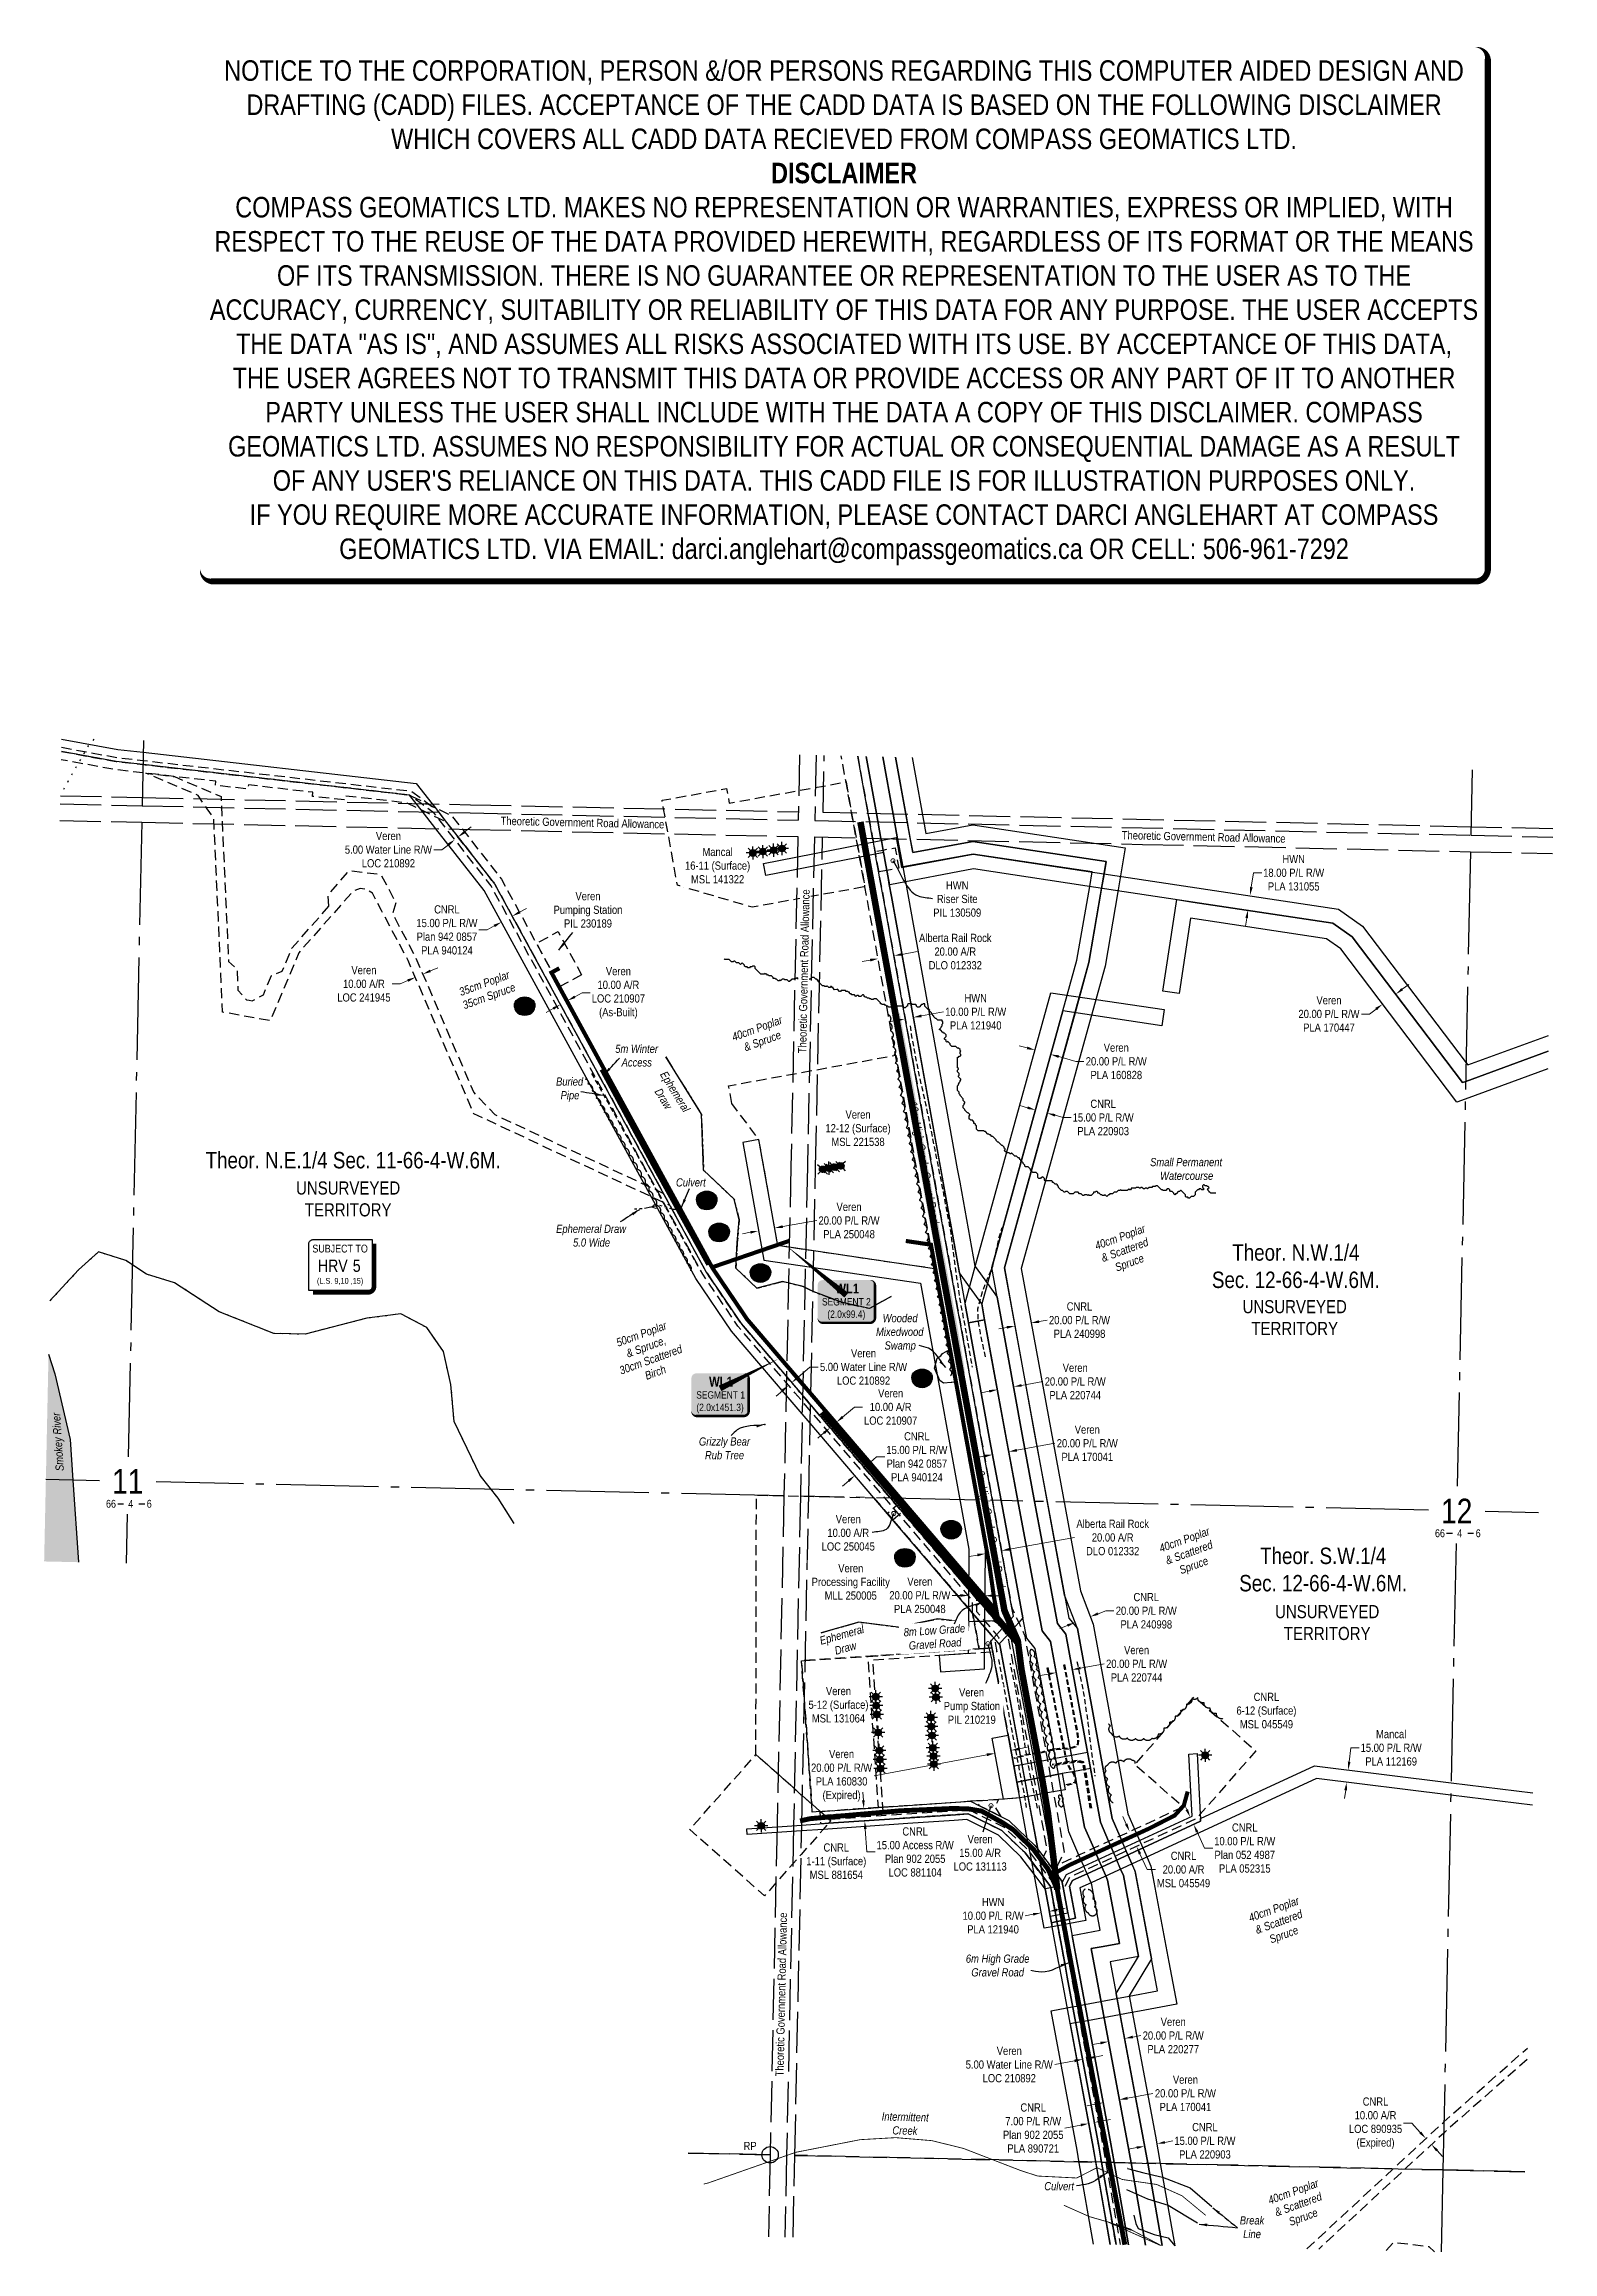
# Model space of a CAD drawing. Extents: x 403800 to 405641, y 6061258 to 6063951.
import ezdxf
from ezdxf.enums import TextEntityAlignment as Align

# ---------------------------------------------------------------- set-up
doc = ezdxf.new("R2010")
doc.units = 0
doc.header["$LTSCALE"] = 5
doc.header["$PDSIZE"] = 0.5
for name, pattern in [('0', [1, 1, 0]), ('foc-ACCESSROAD', [3.75, 2.5, -1.25]), ('foc-FLOWLINE', [3.75, 2.5, -1.25]), ('foc-QUARTERLINE', [33, 25, -3, 2, -3]), ('foc-TIELINE', [1.875, 1.25, -0.625]), ('foc-TOPO-ephemeral', [6.25, 3.125, -0.625, 0.625, -0.625, 0.625, -0.625]), ('foc-UNSURVEYED', [12.5, 10, -2.5]), ('foc-WHEELTRACKS', [2, 0.4, -1.6]), ('UG_PIPE', [1.875, 1.25, -0.625])]:
    doc.linetypes.add(name, pattern=pattern)
doc.layers.get('Defpoints').update_dxf_attribs({"color": 9})
for name, color, linetype in [('10', 1, 'Continuous'), ('35', 37, 'Continuous'), ('9', 3, 'Continuous'), ('AB_SEC_N83UTMz11', 7, 'Continuous'), ('AS-PIPE-UG', 44, 'UG_PIPE'), ('AS-PIPE-UG-T', 44, 'Continuous'), ('AS-ROADS', 254, 'Continuous'), ('C-AR', 13, 'foc-ACCESSROAD'), ('C-FLOWLINE', 13, 'foc-FLOWLINE'), ('C-RW', 13, 'Continuous'), ('C-SYMBOL', 7, 'Continuous'), ('C-WS', 13, 'foc-ACCESSROAD'), ('C-WS-S', 8, 'Continuous'), ('CG-NOTES', 7, 'Continuous'), ('CTW', 7, 'Continuous'), ('F-AR', 190, 'foc-ACCESSROAD'), ('F-RW', 190, 'Continuous'), ('F-WS', 190, 'foc-ACCESSROAD'), ('F-WS-S', 8, 'Continuous'), ('L-MON', 1, 'Continuous'), ('L-QSEC', 8, 'foc-QUARTERLINE'), ('L-ROAD-T', 7, 'Continuous'), ('L-SECLBL', 7, 'Continuous'), ('L-UNS-T', 3, 'Continuous'), ('L-USEC', 7, 'foc-UNSURVEYED'), ('P-CROSSINGS', 250, 'Continuous'), ('P-PROPOSED', 10, 'Continuous'), ('T-BUSH', 110, '0'), ('T-BUSH-T', 110, 'Continuous'), ('T-CREEK', 160, 'Continuous'), ('T-DRAW', 143, 'foc-TOPO-ephemeral'), ('T-SLOPE', 48, 'Continuous'), ('T-WATER', 160, 'Continuous'), ('T-WATER-H', 133, 'Continuous'), ('T-WATER-P3', 160, 'foc-WHEELTRACKS'), ('T-WATER-T', 170, 'Continuous'), ('WATERCOURSE', 146, 'foc-TIELINE'), ('WETLAND', 143, 'Continuous'), ('WETLAND-T', 146, 'Continuous')]:
    doc.layers.add(name, color=color, linetype=linetype)
for name, color, linetype, lineweight in [('AS-GENERAL', 48, 'Continuous', 18), ('C-AR-T', 13, 'Continuous', 9), ('C-RW-T', 13, 'Continuous', 9), ('C-WS-T', 13, 'Continuous', 9), ('F-AR-T', 190, 'Continuous', 9), ('F-RW-T', 190, 'Continuous', 9), ('F-WS-T', 190, 'Continuous', 9), ('T-TEXT', 48, 'Continuous', 18)]:
    doc.layers.add(name, color=color, linetype=linetype, lineweight=lineweight)
doc.layers.add('DISCLAIMER', color=7, linetype='Continuous', plot=False)
doc.styles.add('175L', font='ARIALN.TTF', dxfattribs={"height": 20})
doc.styles.add('80', font='ARIALN.TTF', dxfattribs={"height": 10})
doc.styles.add('80CG', font='ARIALN.TTF', dxfattribs={"height": 10})
doc.styles.add('80L', font='ARIALN.TTF', dxfattribs={"height": 10})
doc.styles.add('80LS', font='ARIALNI.TTF', dxfattribs={"height": 10})
doc.styles.add('BOLD', font='ARIALNB.TTF')
doc.styles.add('Crossing', font='ARIALN.TTF', dxfattribs={"height": 10})
doc.styles.add('foc-LtypeFont', font='ARIALN.TTF', dxfattribs={"height": 7.35})
doc.styles.add('HRV', font='ARIALN.TTF', dxfattribs={"height": 3})
doc.styles.add('SIMPLEX', font='ARIALN.TTF')
doc.linetypes.add('foc-TOPO-flowdirection-NOLINE', pattern='A,0,[">",foc-LtypeFont,S=0.3,R=0,X=0,Y=-0.945],-20,[">",foc-LtypeFont,S=0.3,R=0,X=0,Y=-0.945],0', length=20)
doc.dimstyles.new('Compass 5 000', dxfattribs={"dimscale": 5, "dimtxt": 9, "dimasz": 2, "dimexe": 0.2, "dimexo": 0.0625, "dimgap": 0.5, "dimtad": 0, "dimtih": 1, "dimtoh": 1, "dimzin": 0, "dimdsep": 46, "dimtxsty": '80CG', "dimcen": 0.1, "dimse1": 1, "dimse2": 1, "dimclrd": 256, "dimclrt": 256, "dimaunit": 1, "dimadec": 4, "dimazin": 0, "dimtfac": 0.06, "dimtofl": 0, "dimtmove": 0, "dimatfit": 1, "dimfxl": 0.2, "dimtolj": 1, "dimtzin": 0, "dimlwd": -1, "dimarcsym": 0})

msp = doc.modelspace()

# ---------------------------------------------------------------- texts
at = {"layer": 'AS-GENERAL', "char_height": 9.99616, "attachment_point": 1, "style": '80L'}
for s, width, insert in [('\\pi0.44887;{\\fArial Narrow|b0|i1|c0|p34;5m Winter\\P\\pi8.1915;Access}', 53.2719, (404496.24, 6062730.587)), ('\\pi0.5682;{\\fArial Narrow|b0|i1|c0|p34;Culvert}', 36.81164, (404570.276, 6062567.559))]:
    msp.add_mtext_dynamic_manual_height_columns(s, width=width, gutter_width=50, heights=[0], dxfattribs=dict(at, insert=insert))
at = {"layer": 'AS-GENERAL', "char_height": 9.99593, "attachment_point": 1, "rotation": 280.348344, "style": '80L'}
for s, width, insert in [('\\pi0.92993;{\\fArial Narrow|b0|i1|c0|p34;10m High Grade Gravel Road}', 152.20795, (404864.699, 6062663.104)), ('\\pi0.47614;{\\fArial Narrow|b0|i1|c0|p34;8m High Grade Gravel Road}', 145.77736, (404946.812, 6062212.233))]:
    msp.add_mtext_dynamic_manual_height_columns(s, width=width, gutter_width=47.481, heights=[0], dxfattribs=dict(at, insert=insert))
at = {"layer": 'AS-PIPE-UG-T', "insert": (404424.103, 6062690.557), "char_height": 9.99616, "attachment_point": 1, "style": '80L'}
msp.add_mtext_dynamic_manual_height_columns('\\pi0.30496;{\\fArial Narrow|b0|i1|c0|p34;Buried\\P\\pi5.8451;Pipe}', width=33.76909, gutter_width=50, heights=[0], dxfattribs=at)
at = {"layer": 'C-AR-T', "insert": (404942.011, 6061766.225), "char_height": 9.9959, "attachment_point": 2, "rotation": 0.024768, "style": '80L'}
msp.add_mtext_dynamic_manual_height_columns('Veren\\P15.00 A/R\\PLOC 131113', width=81.36452, gutter_width=50.02, heights=[0], dxfattribs=at)
at = {"layer": 'C-SYMBOL', "color": 3, "style": '175L'}
msp.add_text('Theor. N.E.1/4 Sec. 11-66-4-W.6M.', height=20, dxfattribs=at).set_placement((404176.804, 6062573.667), align=Align.BOTTOM_CENTER)
at = {"layer": 'C-SYMBOL', "color": 3, "insert": (405360.754, 6062116.927), "char_height": 20, "width": 203.24229, "attachment_point": 2, "style": '175L'}
msp.add_mtext('Theor. S.W.1/4 \\PSec. 12-66-4-W.6M.', dxfattribs=at)
at = {"layer": 'C-WS', "char_height": 9.99592, "attachment_point": 2, "rotation": 0.024768, "style": '80L'}
for s, width, insert in [('Veren\\PPumping Station\\PPIL 230189', 83.32659, (404463.346, 6062916.809)), ('Veren\\P5-12 (Surface)\\PMSL 131064', 81.36452, (404769.114, 6061946.957))]:
    msp.add_mtext_dynamic_manual_height_columns(s, width=width, gutter_width=50.02, heights=[0], dxfattribs=dict(at, insert=insert))
at = {"layer": 'F-WS-T', "attachment_point": 2, "rotation": 0.024768, "style": '80L'}
for s, width, insert, char_height in [('HWN\\PRiser Site\\PPIL 130509', 58.19006, (404914.024, 6062930.01), 9.9959), ('CNRL\\P6-12 (Surface)\\PMSL 045549', 81.36452, (405291.448, 6061939.831), 9.99592), ('CNRL\\P1-11 (Surface)\\PMSL 881654', 72.59427, (404766.436, 6061756.113), 9.99592)]:
    msp.add_mtext_dynamic_manual_height_columns(s, width=width, gutter_width=50.02, heights=[0], dxfattribs=dict(at, insert=insert, char_height=char_height))
at = {"layer": 'L-ROAD-T', "style": '80L'}
msp.add_text('Theoretic Government Road Allowance', height=9.99592, rotation=88.793514, dxfattribs=at).set_placement((404699.274, 6061571.807), align=Align.MIDDLE_CENTER)
at = {"layer": 'L-UNS-T', "color": 3, "insert": (405325.974, 6062397.488), "char_height": 15.99365, "attachment_point": 5, "style": '80L', "bg_fill": 3, "box_fill_scale": 1.15, "bg_fill_color": 256, "bg_fill_true_color": 256, "bg_fill_transparency": 0}
msp.add_mtext_dynamic_manual_height_columns('UNSURVEYED TERRITORY', width=126.36354, gutter_width=47.481, heights=[0], dxfattribs=at)
at = {"layer": 'L-UNS-T', "color": 3, "insert": (405365.608, 6062025.417), "char_height": 16, "attachment_point": 5, "style": '80L'}
msp.add_mtext_dynamic_manual_height_columns('UNSURVEYED TERRITORY', width=126.41375, gutter_width=47.5, heights=[0], dxfattribs=at)
at = {"layer": 'T-BUSH-T', "attachment_point": 2, "rotation": 20, "style": '80LS'}
for s, insert, char_height, width in [('35cm Poplar\\P35cm Spruce', (404335.118, 6062810.228), 9.99189, 87.19733), ('40cm Poplar\\P& Scattered Spruce', (405111.114, 6062500.6), 9.99592, 68.42918), ('50cm Poplar\\P& Spruce,\\P30cm Scattered Birch', (404526.847, 6062382.327), 9.99184, 80.83212), ('40cm Poplar\\P& Scattered Spruce', (405189.606, 6062131.398), 9.99592, 68.42918)]:
    msp.add_mtext(s, dxfattribs=dict(at, insert=insert, char_height=char_height, width=width))
at = {"layer": 'T-BUSH-T', "insert": (404637.561, 6062744.117), "char_height": 9.99195, "attachment_point": 1, "rotation": 20, "style": '80L'}
msp.add_mtext_dynamic_manual_height_columns('\\pi0.33869,t60.29;{\\fArial Narrow|b0|i1|c0|p34;40cm Poplar \\P\\pi9.7547,t69.706;& Spruce}', width=65.40696, gutter_width=50, heights=[0], dxfattribs=at)
at = {"layer": 'T-BUSH-T', "color": 3, "char_height": 10, "attachment_point": 1, "rotation": 20, "style": '80L'}
for insert in [(405266.85, 6061669), (405290.576, 6061324.341)]:
    msp.add_mtext_dynamic_manual_height_columns('\\pi1.7985;{\\fArial Narrow|b0|i1|c0|p34;\\C256;40cm Poplar \\P\\pi4.4281;& Scattered \\P\\pi16.59;Spruce}', width=68.37881, gutter_width=45.038, heights=[0], dxfattribs=dict(at, insert=insert))
at = {"layer": 'T-TEXT', "style": '80LS'}
msp.add_text('Culvert', height=10, dxfattribs=at).set_placement((405038.471, 6061337.856), align=Align.MIDDLE_CENTER)
at = {"layer": 'T-TEXT', "insert": (405273.905, 6061301.131), "char_height": 10, "width": 30.63206, "attachment_point": 2, "style": '80LS'}
msp.add_mtext('Break \\PLine', dxfattribs=at)
at = {"layer": 'T-WATER-T', "char_height": 9.99593, "attachment_point": 1, "style": '80L'}
for s, width, insert, rotation in [('\\pi1.2637;{\\fArial Narrow|b0|i1|c0|p34;Ephemeral \\P\\pi15.525;Draw}', 57.83226, (404558.707, 6062700.571), 301.863807), ('\\pi0.45568;{\\fArial Narrow|b0|i1|c0|p34;Smokey River}', 72.3625, (403813.753, 6062209.601), 93.723333), ('\\pi1.2637;{\\fArial Narrow|b0|i1|c0|p34;Ephemeral \\P\\pi15.525;Draw}', 57.83226, (404743.924, 6062007.542), 15.741883)]:
    msp.add_mtext_dynamic_manual_height_columns(s, width=width, gutter_width=47.481, heights=[0], dxfattribs=dict(at, insert=insert, rotation=rotation))
at = {"layer": 'T-WATER-T', "attachment_point": 1, "style": '80L'}
for s, width, insert, char_height in [('\\pi0.47324;{\\fArial Narrow|b0|i1|c0|p34;Small Permanent \\P\\pi12.607;Watercourse}', 88.40832, (405149.043, 6062592.304), 9.99603), ('\\pi2.6713;{\\fArial Narrow|b0|i1|c0|p34;Ephemeral Draw\\P\\pi23.287;5.0 Wide}', 90.68334, (404421.841, 6062510.881), 9.99597)]:
    msp.add_mtext_dynamic_manual_height_columns(s, width=width, gutter_width=50, heights=[0], dxfattribs=dict(at, insert=insert, char_height=char_height))
at = {"layer": 'T-WATER-T', "insert": (404850.684, 6061427.385), "char_height": 10, "width": 57.8558, "attachment_point": 2, "rotation": 358.741292, "style": '80LS'}
msp.add_mtext('Intermittent \\PCreek', dxfattribs=at)
at = {"layer": 'WETLAND-T', "insert": (404823.6, 6062401.949), "char_height": 9.99591, "attachment_point": 1, "style": '80L'}
msp.add_mtext_dynamic_manual_height_columns('\\pi-0.55772;{\\fArial Narrow|b0|i1|c0|p34;Wooded \\P\\pi-8.6308;Mixedwood \\P\\pi1.7708;Swamp}', width=40.66148, gutter_width=49.973, heights=[0], dxfattribs=at)
at = {"layer": 'WETLAND-T', "insert": (404630.018, 6062251.414), "char_height": 9.99592, "attachment_point": 2, "rotation": 0.024768, "style": '80L'}
msp.add_mtext_dynamic_manual_height_columns('{\\fArial Narrow|b0|i1|c0|p34;Grizzly Bear Rub Tree}', width=62.6188, gutter_width=50.02, heights=[0], dxfattribs=at)

# ---------------------------------------------------------------- blocks, each defined once
blk = doc.blocks.new('L-SECLBL')
at = {"layer": '9', "color": 7}
for p, q in [((-5.1, -27.8), (-12.3, -27.8)), ((20.7, -27.8), (13.5, -27.8))]:
    blk.add_line(p, q, dxfattribs=at)
at = {"layer": '10', "color": 2, "style": 'SIMPLEX'}
blk.add_attdef('SEC', text='', height=30, dxfattribs=at).set_placement((0, 0), align=Align.MIDDLE)
at = {"layer": '10', "color": 5, "style": '80L'}
blk.add_attdef('TWP', text='', height=9.5, dxfattribs=at).set_placement((-14.4, -27.4), align=Align.MIDDLE_RIGHT)
blk.add_attdef('RGE', text='', height=9.5, dxfattribs=at).set_placement((3.6, -27.4), align=Align.MIDDLE_CENTER)
blk.add_attdef('MER', text='', height=9.5, dxfattribs=at).set_placement((23.2, -27.4), align=Align.MIDDLE_LEFT)
blk = doc.blocks.new('RP')
at = {"layer": '35', "color": 3}
blk.add_circle((0, 0), 10, dxfattribs=at)
at = {"layer": '35', "color": 3, "style": '80'}
blk.add_attdef('RP_001', (-32.4, 5.8), '', height=10, dxfattribs=at)
blk = doc.blocks.new('*D431')
at = {"layer": 'C-RW-T', "transparency": 16777216}
for p, q in [((405057.3, 6061490.7), (405033, 6061486.2)), ((405081.9, 6061495.3), (405091.7, 6061497.1))]:
    blk.add_line(p, q, dxfattribs=at)
for points in [[(405057, 6061492.4), (405057.6, 6061489.1), (405067.1, 6061492.6)], [(405081.6, 6061496.9), (405082.2, 6061493.7), (405072, 6061493.5)]]:
    blk.add_solid(points, dxfattribs=at)
at = {"layer": 'Defpoints', "color": 0, "transparency": 16777216}
for p in [(405062.8, 6061515.6), (405067.7, 6061516.5), (405067.1, 6061492.6)]:
    blk.add_point(p, dxfattribs=at)
at = {"layer": 'C-RW-T', "transparency": 16777216, "insert": (404977.6, 6061486.2), "char_height": 10, "attachment_point": 5, "style": '80CG'}
blk.add_mtext('\\A1;Veren\\P5.00 Water Line R/W\\PLOC 210892', dxfattribs=at)
blk = doc.blocks.new('*D432')
at = {"layer": 'C-RW-T', "transparency": 16777216}
for p, q in [((404950.2, 6061864.1), (404812.5, 6061838.6)), ((404989.5, 6061871.4), (404999.3, 6061873.3))]:
    blk.add_line(p, q, dxfattribs=at)
for points in [[(404949.9, 6061865.8), (404950.5, 6061862.5), (404960, 6061866)], [(404989.2, 6061873.1), (404989.8, 6061869.8), (404979.7, 6061869.6)]]:
    blk.add_solid(points, dxfattribs=at)
at = {"layer": 'Defpoints', "color": 0, "transparency": 16777216}
for p in [(404960, 6061866), (404960.9, 6061861.2), (404980.6, 6061864.8)]:
    blk.add_point(p, dxfattribs=at)
at = {"layer": 'C-RW-T', "transparency": 16777216, "insert": (404772.9, 6061838.6), "char_height": 10, "attachment_point": 5, "style": '80CG'}
blk.add_mtext('\\A1;Veren\\P20.00 P/L R/W\\PPLA 160830\\P(Expired)', dxfattribs=at)
blk = doc.blocks.new('*D433')
at = {"layer": 'C-RW-T', "transparency": 16777216}
for p, q in [((405089, 6061512.5), (405079.2, 6061510.7)), ((405128.3, 6061519.8), (405138.2, 6061521.6))]:
    blk.add_line(p, q, dxfattribs=at)
for points in [[(405088.7, 6061514.1), (405089.3, 6061510.9), (405098.8, 6061514.3)], [(405128, 6061521.5), (405128.6, 6061518.2), (405118.5, 6061518)]]:
    blk.add_solid(points, dxfattribs=at)
at = {"layer": 'Defpoints', "color": 0, "transparency": 16777216}
for p in [(405118.5, 6061518), (405118.3, 6061409.6), (405138, 6061413.3)]:
    blk.add_point(p, dxfattribs=at)
at = {"layer": 'C-RW-T', "transparency": 16777216, "insert": (405177.7, 6061521.6), "char_height": 10, "attachment_point": 5, "style": '80CG'}
blk.add_mtext('\\A1;Veren\\P20.00 P/L R/W\\PPLA 220277', dxfattribs=at)
blk = doc.blocks.new('*D434')
at = {"layer": 'C-RW-T', "transparency": 16777216}
for p, q in [((405121.8, 6061445.2), (405153, 6061451.1)), ((405082.4, 6061437.9), (405072.6, 6061436))]:
    blk.add_line(p, q, dxfattribs=at)
for points in [[(405082.1, 6061439.5), (405082.7, 6061436.2), (405092.2, 6061439.7)], [(405121.5, 6061446.9), (405122.2, 6061443.6), (405112, 6061443.4)]]:
    blk.add_solid(points, dxfattribs=at)
at = {"layer": 'Defpoints', "color": 0, "transparency": 16777216}
for p in [(405110.1, 6061453.7), (405090.3, 6061450), (405112, 6061443.4)]:
    blk.add_point(p, dxfattribs=at)
at = {"layer": 'C-RW-T', "transparency": 16777216, "insert": (405192.6, 6061451.1), "char_height": 10, "attachment_point": 5, "style": '80CG'}
blk.add_mtext('\\A1;Veren\\P20.00 P/L R/W\\PPLA 170041', dxfattribs=at)
blk = doc.blocks.new('*D435')
at = {"layer": 'Defpoints', "color": 0, "transparency": 16777216}
for p in [(405195, 6061803.2), (405203.4, 6061785.1), (405132.9, 6061752.4)]:
    blk.add_point(p, dxfattribs=at)
at = {"layer": 'F-AR-T', "transparency": 16777216}
for p, q in [((405120.3, 6061779.6), (405116.1, 6061788.7)), ((405137.1, 6061743.3), (405146, 6061724.2)), ((405146, 6061724.2), (405156, 6061724.2))]:
    blk.add_line(p, q, dxfattribs=at)
for points in [[(405121.8, 6061780.3), (405118.8, 6061778.9), (405124.5, 6061770.5)], [(405138.6, 6061744), (405135.6, 6061742.6), (405132.9, 6061752.4)]]:
    blk.add_solid(points, dxfattribs=at)
at = {"layer": 'F-AR-T', "transparency": 16777216, "insert": (405190.3, 6061724.2), "char_height": 10, "attachment_point": 5, "style": '80CG'}
blk.add_mtext('\\A1;CNRL\\P20.00 A/R\\PMSL 045549', dxfattribs=at)
blk = doc.blocks.new('*D436')
at = {"layer": 'Defpoints', "color": 0, "transparency": 16777216}
for p in [(405472, 6061382.9), (405478.8, 6061375.6), (405486.1, 6061396)]:
    blk.add_point(p, dxfattribs=at)
at = {"layer": 'F-AR-T', "transparency": 16777216}
for p, q in [((405468.9, 6061414.6), (405458.9, 6061414.6)), ((405479.3, 6061403.3), (405468.9, 6061414.6)), ((405499.7, 6061381.3), (405506.5, 6061374))]:
    blk.add_line(p, q, dxfattribs=at)
for points in [[(405480.5, 6061404.5), (405478.1, 6061402.2), (405486.1, 6061396)], [(405500.9, 6061382.5), (405498.5, 6061380.2), (405492.9, 6061388.7)]]:
    blk.add_solid(points, dxfattribs=at)
at = {"layer": 'F-AR-T', "transparency": 16777216, "insert": (405424.6, 6061414.6), "char_height": 10, "attachment_point": 5, "style": '80CG'}
blk.add_mtext('\\A1;CNRL\\P10.00 A/R\\PLOC 890935\\P(Expired)', dxfattribs=at)
blk = doc.blocks.new('*D437')
at = {"layer": 'Defpoints', "color": 0, "transparency": 16777216}
for p in [(404947, 6062117.5), (404966.6, 6062121.1), (404968.1, 6062113.2)]:
    blk.add_point(p, dxfattribs=at)
at = {"layer": 'F-AR-T', "transparency": 16777216}
for p, q in [((404977.9, 6062115), (405057.1, 6062129.3)), ((404938.6, 6062107.8), (404928.7, 6062106.1))]:
    blk.add_line(p, q, dxfattribs=at)
for points in [[(404938.3, 6062109.5), (404938.9, 6062106.2), (404948.4, 6062109.6)], [(404977.6, 6062116.6), (404978.2, 6062113.3), (404968.1, 6062113.2)]]:
    blk.add_solid(points, dxfattribs=at)
at = {"layer": 'F-AR-T', "transparency": 16777216, "insert": (405103.8, 6062129.3), "char_height": 10, "attachment_point": 5, "style": '80CG'}
blk.add_mtext('\\A1;Alberta Rail Rock\\P20.00 A/R\\PDLO 012332', dxfattribs=at)
blk = doc.blocks.new('*D438')
at = {"layer": 'Defpoints', "color": 0, "transparency": 16777216}
for p in [(405389.4, 6061830.8), (405410.6, 6061828.2), (405412.4, 6061843.1)]:
    blk.add_point(p, dxfattribs=at)
at = {"layer": 'F-RW-T', "transparency": 16777216}
for p, q in [((405392.5, 6061855.6), (405394.6, 6061872.7)), ((405394.6, 6061872.7), (405404.6, 6061872.7)), ((405388.2, 6061820.9), (405386.9, 6061811))]:
    blk.add_line(p, q, dxfattribs=at)
for points in [[(405390.8, 6061855.8), (405394.1, 6061855.4), (405391.2, 6061845.7)], [(405386.5, 6061821.1), (405389.8, 6061820.7), (405389.4, 6061830.8)]]:
    blk.add_solid(points, dxfattribs=at)
at = {"layer": 'F-RW-T', "transparency": 16777216, "insert": (405443.7, 6061872.7), "char_height": 10, "attachment_point": 5, "style": '80CG'}
blk.add_mtext('\\A1;Mancal\\P15.00 P/L R/W\\PPLA 112169', dxfattribs=at)
blk = doc.blocks.new('*D439')
at = {"layer": 'Defpoints', "color": 0, "transparency": 16777216}
for p in [(405060.7, 6061488.8), (405067.6, 6061490.1), (405074.6, 6061414.3)]:
    blk.add_point(p, dxfattribs=at)
at = {"layer": 'F-RW-T', "transparency": 16777216}
for p, q in [((405064.8, 6061412.4), (405045.5, 6061408.8)), ((405091.3, 6061417.4), (405101.1, 6061419.2))]:
    blk.add_line(p, q, dxfattribs=at)
for points in [[(405064.5, 6061414.1), (405065.1, 6061410.8), (405074.6, 6061414.3)], [(405091, 6061419), (405091.6, 6061415.8), (405081.5, 6061415.6)]]:
    blk.add_solid(points, dxfattribs=at)
at = {"layer": 'F-RW-T', "transparency": 16777216, "insert": (405006.8, 6061408.8), "char_height": 10, "attachment_point": 5, "style": '80CG'}
blk.add_mtext('\\A1;CNRL\\P7.00 P/L R/W\\PPlan 902 2055\\PPLA 890721', dxfattribs=at)
blk = doc.blocks.new('*D440')
at = {"layer": 'Defpoints', "color": 0, "transparency": 16777216}
for p in [(405139.6, 6061404.5), (405154.4, 6061407.2), (405157.7, 6061389.5)]:
    blk.add_point(p, dxfattribs=at)
at = {"layer": 'F-RW-T', "transparency": 16777216}
for p, q in [((405133.1, 6061384.9), (405123.3, 6061383)), ((405167.5, 6061391.3), (405177.4, 6061393.2))]:
    blk.add_line(p, q, dxfattribs=at)
for points in [[(405132.8, 6061386.5), (405133.4, 6061383.2), (405143, 6061386.7)], [(405167.2, 6061393), (405167.8, 6061389.7), (405157.7, 6061389.5)]]:
    blk.add_solid(points, dxfattribs=at)
at = {"layer": 'F-RW-T', "transparency": 16777216, "insert": (405216.4, 6061393.2), "char_height": 10, "attachment_point": 5, "style": '80CG'}
blk.add_mtext('\\A1;CNRL\\P15.00 P/L R/W\\PPLA 220903', dxfattribs=at)
blk = doc.blocks.new('*D441')
at = {"layer": 'Defpoints', "color": 0, "transparency": 16777216}
for p in [(405013.6, 6061687), (405016.5, 6061671.4), (405023.5, 6061688.8)]:
    blk.add_point(p, dxfattribs=at)
at = {"layer": 'F-RW-T', "transparency": 16777216}
for p, q in [((405006.7, 6061669.6), (404996.9, 6061667.8)), ((405036.2, 6061675.1), (405046, 6061676.9))]:
    blk.add_line(p, q, dxfattribs=at)
for points in [[(405006.4, 6061671.2), (405007, 6061668), (405016.5, 6061671.4)], [(405035.9, 6061676.7), (405036.5, 6061673.4), (405026.4, 6061673.2)]]:
    blk.add_solid(points, dxfattribs=at)
at = {"layer": 'F-RW-T', "transparency": 16777216, "insert": (404957.8, 6061667.8), "char_height": 10, "attachment_point": 5, "style": '80CG'}
blk.add_mtext('\\A1;HWN\\P10.00 P/L R/W\\PPLA 121940', dxfattribs=at)
blk = doc.blocks.new('*D442')
at = {"layer": 'Defpoints', "color": 0, "transparency": 16777216}
for p in [(404789.1, 6062204.9), (404800.9, 6062214.3), (404789.5, 6062204.5)]:
    blk.add_point(p, dxfattribs=at)
at = {"layer": 'F-RW-T', "transparency": 16777216}
for p, q in [((404808.1, 6062221.2), (404815.7, 6062227.7)), ((404815.7, 6062227.7), (404825.7, 6062227.7)), ((404781.6, 6062198.4), (404774, 6062191.9))]:
    blk.add_line(p, q, dxfattribs=at)
for points in [[(404780.5, 6062199.7), (404782.6, 6062197.1), (404789.1, 6062204.9)], [(404807, 6062222.4), (404809.2, 6062219.9), (404800.5, 6062214.7)]]:
    blk.add_solid(points, dxfattribs=at)
at = {"layer": 'F-RW-T', "transparency": 16777216, "insert": (404864.8, 6062227.7), "char_height": 10, "attachment_point": 5, "style": '80CG'}
blk.add_mtext('\\A1;CNRL\\P15.00 P/L R/W\\PPlan 942 0857\\PPLA 940124', dxfattribs=at)
blk = doc.blocks.new('GAS')
h = blk.add_hatch(color=255)
h.dxf.hatch_style = 1
edge = h.paths.add_edge_path()
edge.add_arc((0, 0), 0.9, 0, 360)
for p, q in [((-0.81, 0), (-1.62, 0)), ((-0.57, 0.57), (-1.14, 1.14)), ((0, 0.81), (0, 1.62)), ((0.57, 0.57), (1.14, 1.14)), ((1.62, 0), (0.81, 0)), ((-0.57, -0.57), (-1.14, -1.14)), ((0, -0.81), (0, -1.62)), ((1.14, -1.14), (0.57, -0.57))]:
    blk.add_line(p, q)
blk.add_circle((0, 0), 0.8)
blk = doc.blocks.new('*D467')
at = {"layer": 'C-AR-T', "transparency": 16777216}
for p, q in [((404774.2, 6062276.3), (404788.5, 6062288.5)), ((404788.5, 6062288.5), (404798.5, 6062288.5)), ((404751.4, 6062256.8), (404743.8, 6062250.3))]:
    blk.add_line(p, q, dxfattribs=at)
for points in [[(404750.3, 6062258.1), (404752.5, 6062255.5), (404759, 6062263.3)], [(404773.1, 6062277.6), (404775.3, 6062275), (404766.6, 6062269.8)]]:
    blk.add_solid(points, dxfattribs=at)
at = {"layer": 'Defpoints', "color": 0, "transparency": 16777216}
for p in [(404766.6, 6062269.8), (404794.7, 6062236.8), (404787.1, 6062230.3)]:
    blk.add_point(p, dxfattribs=at)
at = {"layer": 'C-AR-T', "transparency": 16777216, "insert": (404832.8, 6062288.5), "char_height": 10, "attachment_point": 5, "style": '80CG'}
blk.add_mtext('\\A1;Veren\\P10.00 A/R\\PLOC 210907', dxfattribs=at)
blk = doc.blocks.new('*D468')
at = {"layer": 'Defpoints', "color": 0, "transparency": 16777216}
for p in [(404801.2, 6061783.6), (404820, 6061799.9), (404821, 6061785)]:
    blk.add_point(p, dxfattribs=at)
at = {"layer": 'F-AR-T', "transparency": 16777216}
for p, q in [((404799.5, 6061808.6), (404798.8, 6061818.5)), ((404801.8, 6061773.6), (404803.7, 6061745.6)), ((404803.7, 6061745.6), (404813.7, 6061745.6))]:
    blk.add_line(p, q, dxfattribs=at)
for points in [[(404801.1, 6061808.7), (404797.8, 6061808.4), (404800.1, 6061798.6)], [(404803.5, 6061773.8), (404800.2, 6061773.5), (404801.2, 6061783.6)]]:
    blk.add_solid(points, dxfattribs=at)
at = {"layer": 'F-AR-T', "transparency": 16777216, "insert": (404862.7, 6061745.6), "char_height": 10, "attachment_point": 5, "style": '80CG'}
blk.add_mtext('\\A1;CNRL\\P15.00 Access R/W\\PPlan 902 2055\\PLOC 881104', dxfattribs=at)
blk = doc.blocks.new('*D469')
at = {"layer": 'Defpoints', "color": 0, "transparency": 16777216}
for p in [(405198.5, 6061788.3), (405202.6, 6061779.2), (405202.7, 6061779.2)]:
    blk.add_point(p, dxfattribs=at)
at = {"layer": 'F-RW-T', "transparency": 16777216}
for p, q in [((405194.2, 6061797.3), (405190, 6061806.4)), ((405206.8, 6061770.1), (405215.9, 6061750.4)), ((405215.9, 6061750.4), (405225.9, 6061750.4))]:
    blk.add_line(p, q, dxfattribs=at)
for points in [[(405195.7, 6061798), (405192.7, 6061796.6), (405198.4, 6061788.2)], [(405208.3, 6061770.8), (405205.3, 6061769.4), (405202.6, 6061779.2)]]:
    blk.add_solid(points, dxfattribs=at)
at = {"layer": 'F-RW-T', "transparency": 16777216, "insert": (405265, 6061750.4), "char_height": 10, "attachment_point": 5, "style": '80CG'}
blk.add_mtext('\\A1;\\A1;CNRL\\P10.00 P/L R/W\\PPlan 052 4987\\PPLA 052315', dxfattribs=at)
blk = doc.blocks.new('*D470')
at = {"layer": 'C-RW-T', "transparency": 16777216}
for p, q in [((404917.9, 6062058.6), (404907.9, 6062058.7)), ((404957.9, 6062058.3), (404967.9, 6062058.2))]:
    blk.add_line(p, q, dxfattribs=at)
for points in [[(404917.9, 6062060.3), (404917.9, 6062056.9), (404927.9, 6062058.5)], [(404957.9, 6062059.9), (404957.9, 6062056.6), (404947.9, 6062058.3)]]:
    blk.add_solid(points, dxfattribs=at)
at = {"layer": 'Defpoints', "color": 0, "transparency": 16777216}
for p in [(404928.1, 6062078.6), (404948.1, 6062078.4), (404927.9, 6062058.5)]:
    blk.add_point(p, dxfattribs=at)
at = {"layer": 'C-RW-T', "transparency": 16777216, "insert": (404868.4, 6062058.7), "char_height": 10, "attachment_point": 5, "style": '80CG'}
blk.add_mtext('\\A1;Veren\\P20.00 P/L R/W\\PPLA 250048', dxfattribs=at)
blk = doc.blocks.new('*D477')
at = {"layer": 'C-RW-T', "transparency": 16777216}
for p, q in [((405025.2, 6061962.7), (405015.4, 6061960.9)), ((405064.5, 6061969.9), (405093.4, 6061975.2))]:
    blk.add_line(p, q, dxfattribs=at)
for points in [[(405024.9, 6061964.4), (405025.5, 6061961.1), (405035, 6061964.5)], [(405064.2, 6061971.6), (405064.8, 6061968.3), (405054.7, 6061968.1)]]:
    blk.add_solid(points, dxfattribs=at)
at = {"layer": 'Defpoints', "color": 0, "transparency": 16777216}
for p in [(405033.6, 6061972.1), (405053.3, 6061975.7), (405054.7, 6061968.1)]:
    blk.add_point(p, dxfattribs=at)
at = {"layer": 'C-RW-T', "transparency": 16777216, "insert": (405133, 6061975.2), "char_height": 10, "attachment_point": 5, "style": '80CG'}
blk.add_mtext('\\A1;Veren\\P20.00 P/L R/W\\PPLA 220744', dxfattribs=at)
blk = doc.blocks.new('*D478')
at = {"layer": 'Defpoints', "color": 0, "transparency": 16777216}
for p in [(405071.7, 6062045.5), (405053, 6062038.3), (405076.6, 6062032.7)]:
    blk.add_point(p, dxfattribs=at)
at = {"layer": 'F-RW-T', "transparency": 16777216}
for p, q in [((405048.6, 6062022), (405039.3, 6062018.4)), ((405085.9, 6062036.3), (405095.3, 6062039.9)), ((405095.3, 6062039.9), (405105.3, 6062039.9))]:
    blk.add_line(p, q, dxfattribs=at)
for points in [[(405048, 6062023.5), (405049.2, 6062020.4), (405057.9, 6062025.6)], [(405085.3, 6062037.9), (405086.5, 6062034.8), (405076.6, 6062032.7)]]:
    blk.add_solid(points, dxfattribs=at)
at = {"layer": 'F-RW-T', "transparency": 16777216, "insert": (405144.8, 6062039.9), "char_height": 10, "attachment_point": 5, "style": '80CG'}
blk.add_mtext('\\A1;CNRL\\P20.00 P/L R/W\\PPLA 240998', dxfattribs=at)
blk = doc.blocks.new('*D493')
at = {"layer": 'C-RW-T', "transparency": 16777216}
for p, q in [((404986.7, 6062235.7), (405033.3, 6062244.2)), ((404947.3, 6062228.6), (404937.5, 6062226.8))]:
    blk.add_line(p, q, dxfattribs=at)
for points in [[(404986.4, 6062237.4), (404987, 6062234.1), (404976.8, 6062233.9)], [(404947, 6062230.2), (404947.6, 6062226.9), (404957.2, 6062230.4)]]:
    blk.add_solid(points, dxfattribs=at)
at = {"layer": 'Defpoints', "color": 0, "transparency": 16777216}
for p in [(404936.4, 6062344.5), (404956.1, 6062348), (404976.8, 6062233.9)]:
    blk.add_point(p, dxfattribs=at)
at = {"layer": 'C-RW-T', "transparency": 16777216, "insert": (405072.8, 6062244.2), "char_height": 10, "attachment_point": 5, "style": '80CG'}
blk.add_mtext('\\A1;Veren\\P20.00 P/L R/W\\PPLA 170041', dxfattribs=at)
blk = doc.blocks.new('*D494')
at = {"layer": 'C-RW-T', "transparency": 16777216}
for p, q in [((404992.5, 6062314.9), (405018.5, 6062319.6)), ((404953.2, 6062307.8), (404943.3, 6062306))]:
    blk.add_line(p, q, dxfattribs=at)
for points in [[(404992.2, 6062316.5), (404992.8, 6062313.3), (404982.7, 6062313.1)], [(404952.9, 6062309.4), (404953.5, 6062306.1), (404963, 6062309.6)]]:
    blk.add_solid(points, dxfattribs=at)
at = {"layer": 'Defpoints', "color": 0, "transparency": 16777216}
for p in [(404982.7, 6062313.1), (404966.7, 6062289.2), (404986.4, 6062292.8)]:
    blk.add_point(p, dxfattribs=at)
at = {"layer": 'C-RW-T', "transparency": 16777216, "insert": (405058.1, 6062319.6), "char_height": 10, "attachment_point": 5, "style": '80CG'}
blk.add_mtext('\\A1;Veren\\P20.00 P/L R/W\\PPLA 220744', dxfattribs=at)
blk = doc.blocks.new('*D495')
at = {"layer": 'Defpoints', "color": 0, "transparency": 16777216}
for p in [(405271.5, 6062912.8), (405283.1, 6062911.1), (405280.5, 6062893.3)]:
    blk.add_point(p, dxfattribs=at)
at = {"layer": 'F-RW-T', "transparency": 16777216}
for p, q in [((405273, 6062922.7), (405275.7, 6062940.3)), ((405275.7, 6062940.3), (405285.7, 6062940.3)), ((405267.4, 6062885.1), (405265.9, 6062875.3))]:
    blk.add_line(p, q, dxfattribs=at)
for points in [[(405271.4, 6062923), (405274.7, 6062922.5), (405271.5, 6062912.8)], [(405265.7, 6062885.4), (405269, 6062884.9), (405268.9, 6062895)]]:
    blk.add_solid(points, dxfattribs=at)
at = {"layer": 'F-RW-T', "transparency": 16777216, "insert": (405324.7, 6062940.3), "char_height": 10, "attachment_point": 5, "style": '80CG'}
blk.add_mtext('\\A1;HWN\\P18.00 P/L R/W\\PPLA 131055', dxfattribs=at)
blk = doc.blocks.new('*D496')
at = {"layer": 'Defpoints', "color": 0, "transparency": 16777216}
for p in [(404854.2, 6062798.2), (404844.4, 6062796.5), (404860.5, 6062763.9)]:
    blk.add_point(p, dxfattribs=at)
at = {"layer": 'F-RW-T', "transparency": 16777216}
for p, q in [((404870.3, 6062765.7), (404897.5, 6062770.7)), ((404840.8, 6062760.4), (404830.9, 6062758.6))]:
    blk.add_line(p, q, dxfattribs=at)
for points in [[(404840.5, 6062762), (404841.1, 6062758.7), (404850.6, 6062762.1)], [(404870, 6062767.3), (404870.6, 6062764.1), (404860.5, 6062763.9)]]:
    blk.add_solid(points, dxfattribs=at)
at = {"layer": 'F-RW-T', "transparency": 16777216, "insert": (404936.6, 6062770.7), "char_height": 10, "attachment_point": 5, "style": '80CG'}
blk.add_mtext('\\A1;HWN\\P10.00 P/L R/W\\PPLA 121940', dxfattribs=at)
blk = doc.blocks.new('*D497')
at = {"layer": 'Defpoints', "color": 0, "transparency": 16777216}
for p in [(404817.6, 6062835.5), (404843.8, 6062691.7), (404863, 6062695.2)]:
    blk.add_point(p, dxfattribs=at)
at = {"layer": 'F-AR-T', "transparency": 16777216}
for p, q in [((404807.7, 6062833.7), (404797.9, 6062831.9)), ((404846.6, 6062840.8), (404865, 6062844.1))]:
    blk.add_line(p, q, dxfattribs=at)
for points in [[(404807.4, 6062835.3), (404808, 6062832), (404817.6, 6062835.5)], [(404846.3, 6062842.4), (404846.9, 6062839.1), (404836.7, 6062839)]]:
    blk.add_solid(points, dxfattribs=at)
at = {"layer": 'F-AR-T', "transparency": 16777216, "insert": (404911.7, 6062844.1), "char_height": 10, "attachment_point": 5, "style": '80CG'}
blk.add_mtext('\\A1;Alberta Rail Rock\\P20.00 A/R\\PDLO 012332', dxfattribs=at)
blk = doc.blocks.new('WC')
at = {"layer": 'L-MON'}
h = blk.add_hatch(color=255, dxfattribs=at)
h.dxf.hatch_style = 1
edge = h.paths.add_edge_path()
edge.add_arc((0, 0), 0.9, 0, 360)
at = {"layer": 'L-MON', "color": 240, "flags": 128}
for points in [[(-0.62, 0.5), (-1.23, 1.12)], [(0.52, 0.61), (1.13, 1.21)], [(-1.18, -1.18), (-0.56, -0.57)], [(1.16, -1.18), (0.56, -0.57)]]:
    blk.add_lwpolyline(points, dxfattribs=at)
at = {"layer": 'L-MON', "color": 240}
for radius in [0.8, 0.373]:
    blk.add_circle((0, 0), radius, dxfattribs=at)
blk = doc.blocks.new('*D499')
at = {"layer": 'C-RW-T', "transparency": 16777216}
for p, q in [((404999.4, 6062726.7), (404989.7, 6062729.3)), ((405037.9, 6062716), (405058.7, 6062710.2)), ((405058.7, 6062710.2), (405068.7, 6062710.2))]:
    blk.add_line(p, q, dxfattribs=at)
for points in [[(404999.8, 6062728.3), (404998.9, 6062725), (405009, 6062724)], [(405038.4, 6062717.6), (405037.5, 6062714.4), (405028.3, 6062718.6)]]:
    blk.add_solid(points, dxfattribs=at)
at = {"layer": 'Defpoints', "color": 0, "transparency": 16777216}
for p in [(405013.8, 6062741.2), (405028.3, 6062718.6), (405033, 6062735.9)]:
    blk.add_point(p, dxfattribs=at)
at = {"layer": 'C-RW-T', "transparency": 16777216, "insert": (405108.2, 6062710.2), "char_height": 10, "attachment_point": 5, "style": '80CG'}
blk.add_mtext('\\A1;Veren\\P20.00 P/L R/W\\PPLA 160828', dxfattribs=at)
blk = doc.blocks.new('*D500')
at = {"layer": 'Defpoints', "color": 0, "transparency": 16777216}
for p in [(405015.5, 6062672.7), (405029.8, 6062668.7), (405023.8, 6062647.1)]:
    blk.add_point(p, dxfattribs=at)
at = {"layer": 'F-RW-T', "transparency": 16777216}
for p, q in [((404999.9, 6062653.7), (404990.3, 6062656.4)), ((405033.5, 6062644.4), (405043.2, 6062641.7)), ((405043.2, 6062641.7), (405053.2, 6062641.7))]:
    blk.add_line(p, q, dxfattribs=at)
for points in [[(405000.3, 6062655.3), (404999.5, 6062652.1), (405009.5, 6062651)], [(405033.9, 6062646), (405033, 6062642.8), (405023.8, 6062647.1)]]:
    blk.add_solid(points, dxfattribs=at)
at = {"layer": 'F-RW-T', "transparency": 16777216, "insert": (405092.2, 6062641.7), "char_height": 10, "attachment_point": 5, "style": '80CG'}
blk.add_mtext('\\A1;CNRL\\P15.00 P/L R/W\\PPLA 220903', dxfattribs=at)
blk = doc.blocks.new('*D501')
at = {"layer": 'Defpoints', "color": 0, "transparency": 16777216}
for p in [(404985.1, 6062383.9), (405004.1, 6062391), (405004.7, 6062387.4)]:
    blk.add_point(p, dxfattribs=at)
at = {"layer": 'F-RW-T', "transparency": 16777216}
for p, q in [((405013.9, 6062392.7), (405023.7, 6062394.5)), ((404974.6, 6062385.6), (404964.8, 6062383.8))]:
    blk.add_line(p, q, dxfattribs=at)
for points in [[(405013.6, 6062394.4), (405014.2, 6062391.1), (405004.1, 6062391)], [(404974.3, 6062387.3), (404974.9, 6062384), (404984.5, 6062387.4)]]:
    blk.add_solid(points, dxfattribs=at)
at = {"layer": 'F-RW-T', "transparency": 16777216, "insert": (405063.3, 6062394.5), "char_height": 10, "attachment_point": 5, "style": '80CG'}
blk.add_mtext('\\A1;CNRL\\P20.00 P/L R/W\\PPLA 240998', dxfattribs=at)
blk = doc.blocks.new('*D502')
at = {"layer": 'C-RW-T', "transparency": 16777216}
for p, q in [((404719.6, 6062324.7), (404734.3, 6062337.3)), ((404734.3, 6062337.3), (404744.3, 6062337.3)), ((404700.6, 6062308.4), (404693, 6062301.9))]:
    blk.add_line(p, q, dxfattribs=at)
for points in [[(404699.5, 6062309.7), (404701.6, 6062307.2), (404708.2, 6062314.9)], [(404718.5, 6062326), (404720.6, 6062323.4), (404712, 6062318.2)]]:
    blk.add_solid(points, dxfattribs=at)
at = {"layer": 'Defpoints', "color": 0, "transparency": 16777216}
for p in [(404712, 6062318.2), (404715.1, 6062306.8), (404718.9, 6062310.1)]:
    blk.add_point(p, dxfattribs=at)
at = {"layer": 'C-RW-T', "transparency": 16777216, "insert": (404799.7, 6062337.3), "char_height": 10, "attachment_point": 5, "style": '80CG'}
blk.add_mtext('\\A1;Veren\\P5.00 Water Line R/W\\PLOC 210892', dxfattribs=at)
blk = doc.blocks.new('*D503')
at = {"layer": 'C-RW-T', "transparency": 16777216}
for p, q in [((405457.2, 6062798.2), (405465.2, 6062804.2)), ((405425.3, 6062774), (405417.3, 6062768)), ((405417.3, 6062768), (405407.3, 6062768))]:
    blk.add_line(p, q, dxfattribs=at)
for points in [[(405456.2, 6062799.5), (405458.2, 6062796.9), (405449.2, 6062792.1)], [(405424.3, 6062775.4), (405426.3, 6062772.7), (405433.3, 6062780.1)]]:
    blk.add_solid(points, dxfattribs=at)
at = {"layer": 'Defpoints', "color": 0, "transparency": 16777216}
for p in [(405433.3, 6062780.1), (405433.4, 6062779.9), (405449.3, 6062792)]:
    blk.add_point(p, dxfattribs=at)
at = {"layer": 'C-RW-T', "transparency": 16777216, "insert": (405367.8, 6062768), "char_height": 10, "attachment_point": 5, "style": '80CG'}
blk.add_mtext('\\A1;Veren\\P20.00 P/L R/W\\PPLA 170447', dxfattribs=at)
blk = doc.blocks.new('*D507')
at = {"layer": 'C-AR-T', "transparency": 16777216}
for p, q in [((404421, 6062774.7), (404412.3, 6062769.9)), ((404447.4, 6062789), (404456.2, 6062793.8)), ((404456.2, 6062793.8), (404466.2, 6062793.8))]:
    blk.add_line(p, q, dxfattribs=at)
for points in [[(404420.2, 6062776.1), (404421.8, 6062773.2), (404429.8, 6062779.5)], [(404446.6, 6062790.5), (404448.2, 6062787.6), (404438.6, 6062784.3)]]:
    blk.add_solid(points, dxfattribs=at)
at = {"layer": 'Defpoints', "color": 0, "transparency": 16777216}
for p in [(404372.4, 6062905.7), (404363.6, 6062900.9), (404438.6, 6062784.3)]:
    blk.add_point(p, dxfattribs=at)
at = {"layer": 'C-AR-T', "transparency": 16777216, "insert": (404500.5, 6062793.8), "char_height": 10, "attachment_point": 5, "style": '80CG'}
blk.add_mtext('\\A1;Veren\\P10.00 A/R\\PLOC 210907\\P(As-Built)', dxfattribs=at)
blk = doc.blocks.new('*D508')
at = {"layer": 'Defpoints', "color": 0, "transparency": 16777216}
for p in [(404357.8, 6062880.2), (404520.5, 6062581.9), (404533.6, 6062589.1)]:
    blk.add_point(p, dxfattribs=at)
at = {"layer": 'F-RW-T', "transparency": 16777216}
for p, q in [((404379.8, 6062892.2), (404388.5, 6062896.9)), ((404340.3, 6062870.6), (404330.3, 6062870.6)), ((404349, 6062875.4), (404340.3, 6062870.6))]:
    blk.add_line(p, q, dxfattribs=at)
for points in [[(404348.2, 6062876.9), (404349.8, 6062873.9), (404357.8, 6062880.2)], [(404379, 6062893.6), (404380.6, 6062890.7), (404371, 6062887.4)]]:
    blk.add_solid(points, dxfattribs=at)
at = {"layer": 'F-RW-T', "transparency": 16777216, "insert": (404291.2, 6062870.6), "char_height": 10, "attachment_point": 5, "style": '80CG'}
blk.add_mtext('\\A1;CNRL\\P15.00 P/L R/W\\PPlan 942 0857\\PPLA 940124', dxfattribs=at)
blk = doc.blocks.new('HRV')
blk.add_lwpolyline([(-35.1, 31.6), (37.2, 31.6), (37.2, -25.5, -0.414214), (32.2, -30.5), (-40.1, -30.5), (-40.1, 26.6, -0.414214)], format="xyb", close=True)
at = {"const_width": 5, "flags": 128}
blk.add_lwpolyline([(-35.1, -33), (32.2, -33, 0.414214), (39.7, -25.5), (39.7, 26.6)], format="xyb", dxfattribs=at)
at = {"style": '80L'}
blk.add_text('SUBJECT TO', height=9.5, dxfattribs=at).set_placement((-2, 13.1), align=Align.BOTTOM_CENTER)
blk.add_attdef('(N.W.1/4 00)', text='', height=7.12, dxfattribs=at).set_placement((-2, -24.4), align=Align.BOTTOM_CENTER)
at = {"layer": 'CTW', "color": 3, "style": 'HRV'}
blk.add_text('HRV', height=15, dxfattribs=at).set_placement((-10.9, -0.2), align=Align.MIDDLE_CENTER)
blk.add_attdef('0', text='', height=15, dxfattribs=at).set_placement((18.3, -0.2), align=Align.MIDDLE_CENTER)
blk = doc.blocks.new('*D509')
at = {"layer": 'C-AR-T', "transparency": 16777216}
for p, q in [((404271, 6062820.6), (404280.2, 6062824.5)), ((404234.2, 6062804.8), (404224.2, 6062804.8)), ((404243.4, 6062808.8), (404234.2, 6062804.8))]:
    blk.add_line(p, q, dxfattribs=at)
for points in [[(404242.8, 6062810.3), (404244.1, 6062807.2), (404252.6, 6062812.7)], [(404270.3, 6062822.1), (404271.7, 6062819.1), (404261.8, 6062816.6)]]:
    blk.add_solid(points, dxfattribs=at)
at = {"layer": 'Defpoints', "color": 0, "transparency": 16777216}
for p in [(404252.6, 6062812.7), (404253.2, 6062811.3), (404262.4, 6062815.2)]:
    blk.add_point(p, dxfattribs=at)
at = {"layer": 'C-AR-T', "transparency": 16777216, "insert": (404189.9, 6062804.8), "char_height": 10, "attachment_point": 5, "style": '80CG'}
blk.add_mtext('\\A1;Veren\\P10.00 A/R\\PLOC 241945', dxfattribs=at)
blk = doc.blocks.new('*D510')
at = {"layer": 'C-RW-T', "transparency": 16777216}
for p, q in [((404661.7, 6062501.7), (404651.8, 6062499.9)), ((404701, 6062508.6), (404742.5, 6062516))]:
    blk.add_line(p, q, dxfattribs=at)
for points in [[(404661.4, 6062503.3), (404662, 6062500), (404671.5, 6062503.4)], [(404700.7, 6062510.3), (404701.3, 6062507), (404691.2, 6062506.9)]]:
    blk.add_solid(points, dxfattribs=at)
at = {"layer": 'Defpoints', "color": 0, "transparency": 16777216}
for p in [(404671.3, 6062504.6), (404691, 6062508.1), (404691.2, 6062506.9)]:
    blk.add_point(p, dxfattribs=at)
at = {"layer": 'C-RW-T', "transparency": 16777216, "insert": (404782, 6062516), "char_height": 10, "attachment_point": 5, "style": '80CG'}
blk.add_mtext('\\A1;Veren\\P20.00 P/L R/W\\PPLA 250048', dxfattribs=at)
blk = doc.blocks.new('xing2')
h = blk.add_hatch(color=50)
h.dxf.hatch_style = 1
edge = h.paths.add_edge_path()
edge.add_ellipse((0, 0), major_axis=(-12.5, 0), ratio=0.816297, start_angle=0, end_angle=360)
h = blk.add_hatch(color=250)
h.dxf.hatch_style = 1
edge = h.paths.add_edge_path()
edge.add_ellipse((0, -2), major_axis=(-12.5, 0), ratio=0.816297, start_angle=0, end_angle=180)
edge.add_line((12.5, -2), (12.5, 0))
edge.add_ellipse((0, 0), major_axis=(-12.5, 0), ratio=0.816297, start_angle=0, end_angle=180, ccw=False)
edge.add_line((-12.5, 0), (-12.5, -2))
at = {"color": 250}
blk.add_ellipse((0, 0), major_axis=(-12.5, 0), ratio=0.816297, dxfattribs=at)
blk.add_ellipse((0, -2), major_axis=(-12.5, 0), ratio=0.816297, start_param=0, end_param=3.141593, dxfattribs=at)
at = {"color": 250, "style": 'Crossing'}
blk.add_attdef('CROSSING', text='', height=9, dxfattribs=at).set_placement((0.1, 0), align=Align.MIDDLE_CENTER)
at = {"color": 250, "style": 'Crossing', "flags": 1}
for tag, p in [('DESCRIPTION', (0.1, -25.8)), ('OWNER', (0.1, -12.5)), ('LOCATION', (0.1, -39.3)), ('DWG_REF', (0.1, -52.8))]:
    blk.add_attdef(tag, text='', height=9, dxfattribs=at).set_placement(p, align=Align.MIDDLE_CENTER)
blk = doc.blocks.new('*U512')
h = blk.add_hatch(color=254)
edge = h.paths.add_edge_path()
edge.add_line((-29, -33.7), (29, -33.7))
edge.add_arc((29, -27.7), 6, 270, 360)
edge.add_line((35, -27.7), (35, 12.5))
edge.add_arc((29, 12.5), 6, 0, 90)
edge.add_line((29, 18.5), (-29, 18.5))
edge.add_arc((-29, 12.5), 6, 90, 180)
edge.add_line((-35, 12.5), (-35, -27.7))
edge.add_arc((-29, -27.7), 6, 180, 270)
at = {"color": 1, "true_color": 0xff1414, "flags": 128}
blk.add_lwpolyline([(71.8, 36.2, 0, 7.5, 0), (0, 0, 0, 0, 0)], format="xyseb", dxfattribs=at)
blk.add_lwpolyline([(-29, -33.7, 3, 3, 0), (29, -33.7, 3, 3, 0.414214), (35, -27.7, 3, 3, 0), (35, 12.5, 3, 0, 0.414214), (29, 18.5, 0, 0, 0), (-29, 18.5, 0, 0, 0.414214), (-35, 12.5, 0, 0, 0), (-35, -27.7, 0, 3, 0.414214)], format="xyseb", close=True, dxfattribs=at)
at = {"color": 1, "true_color": 0xff1414}
for tag, p, height, style in [('TEMP_AREA_W1_001', (-9.2, 2.2), 12, 'BOLD'), ('ENTER_TEXT_001', (-30.7, -12.5), 9, '80')]:
    blk.add_attdef(tag, p, '', height=height, dxfattribs=dict(at, style=style))
blk = doc.blocks.new('*U513')
h = blk.add_hatch(color=254)
edge = h.paths.add_edge_path()
edge.add_line((-29, -33.7), (29, -33.7))
edge.add_arc((29, -27.7), 6, 270, 360)
edge.add_line((35, -27.7), (35, 12.5))
edge.add_arc((29, 12.5), 6, 0, 90)
edge.add_line((29, 18.5), (-29, 18.5))
edge.add_arc((-29, 12.5), 6, 90, 180)
edge.add_line((-35, 12.5), (-35, -27.7))
edge.add_arc((-29, -27.7), 6, 180, 270)
at = {"color": 1, "true_color": 0xff1414, "flags": 128}
blk.add_lwpolyline([(-75.4, 62.2, 0, 7.5, 0), (0, 0, 0, 0, 0)], format="xyseb", dxfattribs=at)
blk.add_lwpolyline([(-29, -33.7, 3, 3, 0), (29, -33.7, 3, 3, 0.414214), (35, -27.7, 3, 3, 0), (35, 12.5, 3, 0, 0.414214), (29, 18.5, 0, 0, 0), (-29, 18.5, 0, 0, 0.414214), (-35, 12.5, 0, 0, 0), (-35, -27.7, 0, 3, 0.414214)], format="xyseb", close=True, dxfattribs=at)
at = {"color": 1, "true_color": 0xff1414}
for tag, p, height, style in [('TEMP_AREA_W1_001', (-9.2, 2.2), 12, 'BOLD'), ('ENTER_TEXT_001', (-30.7, -12.5), 9, '80')]:
    blk.add_attdef(tag, p, '', height=height, dxfattribs=dict(at, style=style))
blk = doc.blocks.new('*D514')
at = {"layer": 'C-RW-T', "transparency": 16777216}
for p, q in [((404312.7, 6062990.1), (404320.6, 6062996.2)), ((404285.1, 6062968.5), (404275.1, 6062968.5)), ((404293, 6062974.6), (404285.1, 6062968.5))]:
    blk.add_line(p, q, dxfattribs=at)
for points in [[(404311.7, 6062991.4), (404313.7, 6062988.7), (404304.8, 6062983.9)], [(404292, 6062976), (404294.1, 6062973.3), (404300.9, 6062980.8)]]:
    blk.add_solid(points, dxfattribs=at)
at = {"layer": 'Defpoints', "color": 0, "transparency": 16777216}
for p in [(404300.9, 6062980.8), (404300.9, 6062980.8), (404304.8, 6062983.9)]:
    blk.add_point(p, dxfattribs=at)
at = {"layer": 'C-RW-T', "transparency": 16777216, "insert": (404219.8, 6062968.5), "char_height": 10, "attachment_point": 5, "style": '80CG'}
blk.add_mtext('\\A1;Veren\\P5.00 Water Line R/W\\PLOC 210892', dxfattribs=at)
blk = doc.blocks.new('Disclaimer_Legal')
at = {"layer": 'DISCLAIMER', "color": 254, "flags": 128}
blk.add_lwpolyline([(-3613, -1105, 37.5, 37.5, 0), (4096, -1105, 37.5, 37.5, 0.414214), (4171, -1030, 37.5, 37.5, 0), (4171, 2079, 37.5, 0, 0.414214), (4096, 2154, 0, 0, 0), (-3613, 2154, 0, 0, 0.414214), (-3688, 2079, 0, 0, 0), (-3688, -1030, 0, 37.5, 0.414214)], format="xyseb", close=True, dxfattribs=at)
at = {"layer": 'DISCLAIMER', "color": 254, "insert": (242, 534), "char_height": 125, "width": 7717.57, "attachment_point": 5, "style": '80'}
blk.add_mtext('NOTICE TO THE CORPORATION, PERSON &/OR PERSONS REGARDING THIS COMPUTER AIDED DESIGN AND DRAFTING (CADD) FILES. ACCEPTANCE OF THE CADD DATA IS BASED ON THE FOLLOWING DISCLAIMER WHICH COVERS ALL CADD DATA RECIEVED FROM COMPASS GEOMATICS LTD.\\P{\\fArial Narrow|b1|i0|c0|p34;DISCLAIMER}\\PCOMPASS GEOMATICS LTD. MAKES NO REPRESENTATION OR WARRANTIES, EXPRESS OR IMPLIED, WITH RESPECT TO THE REUSE OF THE DATA PROVIDED HEREWITH, REGARDLESS OF ITS FORMAT OR THE MEANS OF ITS TRANSMISSION. THERE IS NO GUARANTEE OR REPRESENTATION TO THE USER AS TO THE ACCURACY, CURRENCY, SUITABILITY OR RELIABILITY OF THIS DATA FOR ANY PURPOSE. THE USER ACCEPTS THE DATA "AS IS", AND ASSUMES ALL RISKS ASSOCIATED WITH ITS USE. BY ACCEPTANCE OF THIS DATA, THE USER AGREES NOT TO TRANSMIT THIS DATA OR PROVIDE ACCESS OR ANY PART OF IT TO ANOTHER PARTY UNLESS THE USER SHALL INCLUDE WITH THE DATA A COPY OF THIS DISCLAIMER. COMPASS GEOMATICS LTD. ASSUMES NO RESPONSIBILITY FOR ACTUAL OR CONSEQUENTIAL DAMAGE AS A RESULT OF ANY USER\'S RELIANCE ON THIS DATA. THIS CADD FILE IS FOR ILLUSTRATION PURPOSES ONLY.\\PIF YOU REQUIRE MORE ACCURATE INFORMATION, PLEASE CONTACT DARCI ANGLEHART AT COMPASS GEOMATICS LTD. VIA EMAIL: darci.anglehart@compassgeomatics.ca OR CELL: 506-961-7292', dxfattribs=at)

# ---------------------------------------------------------------- dimensions: what is measured, and where the dimension line sits
at = {"layer": 'C-AR-T'}
dim = msp.add_linear_dim(base=(404438.599, 6062784.252), p1=(404363.593, 6062900.918), p2=(404372.368, 6062905.704), angle=28.604603, text='Veren\\P10.00 A/R\\PLOC 210907\\P(As-Built)', dimstyle='Compass 5 000', dxfattribs=at)
dim.commit()
dim.dimension.update_dxf_attribs({"geometry": '*D507', "text_midpoint": (404500.459, 6062793.827), "dimtype": 161})
dim = msp.add_aligned_dim(p1=(404262.422, 6062815.199), p2=(404253.236, 6062811.257), distance=-1.568, text='Veren\\P10.00 A/R\\PLOC 241945', dimstyle='Compass 5 000', dxfattribs=at)
dim.commit()
dim.dimension.update_dxf_attribs({"geometry": '*D509', "text_midpoint": (404189.904, 6062804.81)})
at = {"layer": 'C-AR-T', "color": 6}
dim = msp.add_linear_dim(base=(404766.578, 6062269.788), p1=(404787.144, 6062230.334), p2=(404794.748, 6062236.834), angle=40.523878, text='Veren\\P10.00 A/R\\PLOC 210907', dimstyle='Compass 5 000', dxfattribs=at)
dim.commit()
dim.dimension.update_dxf_attribs({"geometry": '*D467', "text_midpoint": (404832.825, 6062288.547), "dimtype": 161})
at = {"layer": 'C-RW-T', "color": 5}
dim = msp.add_aligned_dim(p1=(404304.821, 6062983.91), p2=(404300.885, 6062980.829), distance=0.019, text='Veren\\P5.00 Water Line R/W\\PLOC 210892', dimstyle='Compass 5 000', dxfattribs=at)
dim.commit()
dim.dimension.update_dxf_attribs({"geometry": '*D514', "text_midpoint": (404219.763, 6062968.486)})
at = {"layer": 'C-RW-T', "color": 6}
dim = msp.add_aligned_dim(p1=(405449.33, 6062792.011), p2=(405433.392, 6062779.932), distance=-0.171, text='Veren\\P20.00 P/L R/W\\PPLA 170447', dimstyle='Compass 5 000', dxfattribs=at)
dim.commit()
dim.dimension.update_dxf_attribs({"geometry": '*D503', "text_midpoint": (405367.809, 6062767.989)})
for base, p1, p2, angle, text, picture, middle in [((405028.272, 6062718.641), (405013.764, 6062741.211), (405033.045, 6062735.869), 344.514841, 'Veren\\P20.00 P/L R/W\\PPLA 160828', '*D499', (405108.228, 6062710.214)), ((404711.965, 6062318.197), (404715.084, 6062306.833), (404718.896, 6062310.094), 40.542126, 'Veren\\P5.00 Water Line R/W\\PLOC 210892', '*D502', (404799.691, 6062337.306))]:
    dim = msp.add_linear_dim(base=base, p1=p1, p2=p2, angle=angle, text=text, dimstyle='Compass 5 000', dxfattribs=at)
    dim.commit()
    dim.dimension.update_dxf_attribs({"geometry": picture, "text_midpoint": middle, "dimtype": 161})
at = {"layer": 'C-RW-T'}
for base, p1, p2, angle, text, picture, middle in [((404691.195, 6062506.895), (404671.294, 6062504.618), (404690.979, 6062508.112), 10.066252, 'Veren\\P20.00 P/L R/W\\PPLA 250048', '*D510', (404781.998, 6062515.996)), ((404982.664, 6062313.125), (404966.679, 6062289.235), (404986.35, 6062292.804), 10.283532, 'Veren\\P20.00 P/L R/W\\PPLA 220744', '*D494', (405058.061, 6062319.631)), ((405054.692, 6061968.12), (405033.647, 6061972.072), (405053.306, 6061975.677), 10.391888, 'Veren\\P20.00 P/L R/W\\PPLA 220744', '*D477', (405132.959, 6061975.223))]:
    dim = msp.add_linear_dim(base=base, p1=p1, p2=p2, angle=angle, text=text, dimstyle='Compass 5 000', dxfattribs=at)
    dim.commit()
    dim.dimension.update_dxf_attribs({"geometry": picture, "text_midpoint": middle, "dimtype": 161})
at = {"layer": 'C-RW-T', "color": 255}
dim = msp.add_linear_dim(base=(404976.816, 6062233.937), p1=(404936.429, 6062344.466), p2=(404956.08, 6062348.038), angle=10.300187, text='Veren\\P20.00 P/L R/W\\PPLA 170041', dimstyle='Compass 5 000', dxfattribs=at)
dim.commit()
dim.dimension.update_dxf_attribs({"geometry": '*D493', "text_midpoint": (405072.847, 6062244.203), "dimtype": 161})
at = {"layer": 'C-RW-T'}
for base, p1, p2, angle, text, picture, middle in [((404960.041, 6061865.961), (404980.556, 6061864.794), (404960.934, 6061861.151), 190.518164, 'Veren\\P20.00 P/L R/W\\PPLA 160830\\P(Expired)', '*D432', (404772.926, 6061838.561)), ((405118.49, 6061517.987), (405118.344, 6061409.599), (405137.997, 6061413.26), 10.551209, 'Veren\\P20.00 P/L R/W\\PPLA 220277', '*D433', (405177.692, 6061521.65)), ((405067.12, 6061492.559), (405067.739, 6061516.545), (405062.825, 6061515.63), 190.546117, 'Veren\\P5.00 Water Line R/W\\PLOC 210892', '*D431', (404977.642, 6061486.212)), ((405112.02, 6061443.409), (405090.298, 6061449.991), (405110.096, 6061453.695), 10.59458, 'Veren\\P20.00 P/L R/W\\PPLA 170041', '*D434', (405192.554, 6061451.077))]:
    dim = msp.add_linear_dim(base=base, p1=p1, p2=p2, angle=angle, text=text, dimstyle='Compass 5 000', override={"dimtxt": 10}, dxfattribs=at)
    dim.commit()
    dim.dimension.update_dxf_attribs({"geometry": picture, "text_midpoint": middle, "dimtype": 161})
at = {"layer": 'F-AR-T', "color": 255}
dim = msp.add_linear_dim(base=(404817.553, 6062835.465), p1=(404862.951, 6062695.244), p2=(404843.784, 6062691.745), angle=190.343488, text='Alberta Rail Rock\\P20.00 A/R\\PDLO 012332', dimstyle='Compass 5 000', dxfattribs=at)
dim.commit()
dim.dimension.update_dxf_attribs({"geometry": '*D497', "text_midpoint": (404911.679, 6062844.116), "dimtype": 161})
at = {"layer": 'F-AR-T'}
for base, p1, p2, angle, text, picture, middle in [((404968.073, 6062113.188), (404946.975, 6062117.502), (404966.647, 6062121.062), 10.259658, 'Alberta Rail Rock\\P20.00 A/R\\PDLO 012332', '*D437', (405103.821, 6062129.301)), ((405132.923, 6061752.397), (405195.041, 6061803.208), (405203.446, 6061785.062), 294.852077, 'CNRL\\P20.00 A/R\\PMSL 045549', '*D435', (405190.277, 6061724.207)), ((405486.1, 6061395.998), (405478.794, 6061375.591), (405471.997, 6061382.924), 132.830284, 'CNRL\\P10.00 A/R\\PLOC 890935\\P(Expired)', '*D436', (405424.559, 6061414.559))]:
    dim = msp.add_linear_dim(base=base, p1=p1, p2=p2, angle=angle, text=text, dimstyle='Compass 5 000', dxfattribs=at)
    dim.commit()
    dim.dimension.update_dxf_attribs({"geometry": picture, "text_midpoint": middle, "dimtype": 161})
at = {"layer": 'F-AR-T', "color": 6}
dim = msp.add_linear_dim(base=(404801.155, 6061783.617), p1=(404819.964, 6061799.919), p2=(404820.978, 6061784.962), angle=273.879715, text='CNRL\\P15.00 Access R/W\\PPlan 902 2055\\PLOC 881104', dimstyle='Compass 5 000', dxfattribs=at)
dim.commit()
dim.dimension.update_dxf_attribs({"geometry": '*D468', "text_midpoint": (404862.686, 6061745.603), "dimtype": 161})
at = {"layer": 'F-RW-T'}
for base, p1, p2, angle, text, picture, middle in [((404357.817, 6062880.192), (404533.645, 6062589.079), (404520.481, 6062581.9), 208.604494, 'CNRL\\P15.00 P/L R/W\\PPlan 942 0857\\PPLA 940124', '*D508', (404291.172, 6062870.617)), ((404860.451, 6062763.923), (404844.396, 6062796.458), (404854.225, 6062798.242), 10.284023, 'HWN\\P10.00 P/L R/W\\PPLA 121940', '*D496', (404936.629, 6062770.653)), ((405023.817, 6062647.067), (405015.535, 6062672.667), (405029.814, 6062668.711), 344.515158, 'CNRL\\P15.00 P/L R/W\\PPLA 220903', '*D500', (405092.249, 6062641.707)), ((404789.15, 6062204.897), (404800.876, 6062214.256), (404789.488, 6062204.502), 220.580732, 'CNRL\\P15.00 P/L R/W\\PPlan 942 0857\\PPLA 940124', '*D442', (404864.813, 6062227.661)), ((405076.589, 6062032.721), (405053.034, 6062038.292), (405071.697, 6062045.459), 21.007983, 'CNRL\\P20.00 P/L R/W\\PPLA 240998', '*D478', (405144.799, 6062039.891)), ((405202.593, 6061779.172), (405198.481, 6061788.284), (405202.682, 6061779.213), 294.845008, '\\A1;CNRL\\P10.00 P/L R/W\\PPlan 052 4987\\PPLA 052315', '*D469', (405265.018, 6061750.363))]:
    dim = msp.add_linear_dim(base=base, p1=p1, p2=p2, angle=angle, text=text, dimstyle='Compass 5 000', dxfattribs=at)
    dim.commit()
    dim.dimension.update_dxf_attribs({"geometry": picture, "text_midpoint": middle, "dimtype": 161})
dim = msp.add_aligned_dim(p1=(404985.1, 6062383.873), p2=(405004.706, 6062387.426), distance=3.59, text='CNRL\\P20.00 P/L R/W\\PPLA 240998', dimstyle='Compass 5 000', dxfattribs=at)
dim.commit()
dim.dimension.update_dxf_attribs({"geometry": '*D501', "text_midpoint": (405063.285, 6062394.524)})
for base, p1, p2, angle, text, picture, middle in [((405389.386, 6061830.825), (405412.418, 6061843.08), (405410.574, 6061828.199), 262.936076, 'Mancal\\P15.00 P/L R/W\\PPLA 112169', '*D438', (405443.662, 6061872.708)), ((405016.533, 6061671.418), (405023.47, 6061688.8), (405013.64, 6061686.971), 190.538831, 'HWN\\P10.00 P/L R/W\\PPLA 121940', '*D441', (404957.785, 6061667.76)), ((405074.591, 6061414.272), (405067.566, 6061490.068), (405060.686, 6061488.785), 190.570352, 'CNRL\\P7.00 P/L R/W\\PPlan 902 2055\\PPLA 890721', '*D439', (405006.765, 6061408.85)), ((405157.701, 6061389.475), (405139.639, 6061404.479), (405154.377, 6061407.237), 10.599784, 'CNRL\\P15.00 P/L R/W\\PPLA 220903', '*D440', (405216.445, 6061393.154))]:
    dim = msp.add_linear_dim(base=base, p1=p1, p2=p2, angle=angle, text=text, dimstyle='Compass 5 000', override={"dimtxt": 10}, dxfattribs=at)
    dim.commit()
    dim.dimension.update_dxf_attribs({"geometry": picture, "text_midpoint": middle, "dimtype": 161})

# ---------------------------------------------------------------- hatches: boundary and pattern name
at = {"layer": 'T-WATER-H'}
h = msp.add_hatch(color=256, dxfattribs=at)
h.dxf.hatch_style = 1
h.paths.add_polyline_path([(403831.494, 6062248.994), (403812.462, 6062328.827), (403804.953, 6062353.016), (403801.703, 6062200.009), (403834.756, 6062199.285)])
h.paths.add_polyline_path([(403834.756, 6062199.272), (403834.756, 6062199.285), (403801.703, 6062200.009), (403799.58, 6062100.072), (403841.324, 6062099.158)])

# ---------------------------------------------------------------- linework, layer by layer
at = {"layer": 'AS-GENERAL', "flags": 128}
for points, const_width in [([(404567.936, 6062529.431), (404578.226, 6062530.859)], 1.499), ([(405126.807, 6061284.527), (405108.833, 6061290.557)], 2)]:
    msp.add_lwpolyline(points, dxfattribs=dict(at, const_width=const_width))
at = {"layer": 'AS-PIPE-UG', "flags": 128}
for points in [[(404856.528, 6062753.536), (404857.897, 6062743.341), (404863.108, 6062714.568), (404868.127, 6062689.896), (404875.48, 6062658.336), (404894.515, 6062563.331), (404899.501, 6062536.571), (404906.199, 6062500.962), (404909.497, 6062474.369), (404915.475, 6062430.915), (404918.209, 6062414.571), (404924.222, 6062382.515), (404932.215, 6062337.268)], [(404467.746, 6062695.607), (404535.527, 6062574.126), (404551.887, 6062543.689), (404598.601, 6062458.024)], [(404948.506, 6062349.702), (404942.317, 6062378.664), (404940.964, 6062387.064), (404939.6, 6062396.453), (404939.299, 6062408.382), (404944.391, 6062427.491), (404950.443, 6062443.92), (404957.702, 6062460.52), (404965.186, 6062495.675), (404968.821, 6062507.364)], [(404964.396, 6061980.545), (404973.665, 6061931.904), (404975.729, 6061919.834), (404979.148, 6061901.752), (404984.805, 6061872.164), (404990.961, 6061839.339), (404995.301, 6061818.032), (404998.27, 6061799.831)], [(405012.199, 6061799.04), (405003.369, 6061838.624), (405003.337, 6061838.625), (404997.17, 6061873.46), (404992.617, 6061904.891), (404987.273, 6061936.013), (404978.887, 6061975.875)], [(405043.894, 6061974.112), (405049.636, 6061944.35), (405060.118, 6061890.11), (405060.984, 6061882.316), (405060.814, 6061877.911), (405059.668, 6061875.145), (405050.282, 6061871.894), (405039.126, 6061871.666), (405038.988, 6061871.73), (405027.316, 6061870.174), (405017.626, 6061867.583), (405001.396, 6061865.105), (404983.276, 6061860.436)], [(405044.875, 6061974.301), (405050.617, 6061944.539), (405061.107, 6061890.26), (405061.986, 6061882.352), (405061.806, 6061877.694), (405060.42, 6061874.347), (405050.46, 6061870.898), (405038.915, 6061870.662), (405038.831, 6061870.701), (405027.512, 6061869.192), (405017.831, 6061866.603), (405001.597, 6061864.124), (404983.525, 6061859.468)], [(405023.511, 6061970.445), (405029.307, 6061942.142), (405036.566, 6061905.503), (405044.431, 6061867.845), (405047.047, 6061855.984), (405050.612, 6061847.968), (405055.779, 6061840.496), (405057.917, 6061834.61), (405057.011, 6061830.259), (405052.422, 6061828.72), (405045.4, 6061827.108)], [(405024.49, 6061970.646), (405030.287, 6061942.339), (405037.546, 6061905.702), (405045.408, 6061868.055), (405048.001, 6061856.298), (405051.487, 6061848.46), (405056.674, 6061840.959), (405058.954, 6061834.684), (405057.873, 6061829.494), (405052.693, 6061827.757), (405045.624, 6061826.134)], [(405060.191, 6061978.027), (405068.351, 6061939.057), (405073.623, 6061902.638), (405075.269, 6061886.922), (405082.083, 6061838.051)], [(405078.268, 6061799.178), (405074.837, 6061821.698), (405072.175, 6061837.904), (405069.233, 6061853.812), (405068.121, 6061855.758), (405061.951, 6061857.285), (405048.827, 6061855.79), (405030.033, 6061852.312)], [(405077.28, 6061799.027), (405073.85, 6061821.542), (405071.19, 6061837.732), (405068.281, 6061853.463), (405067.465, 6061854.89), (405061.885, 6061856.271), (405048.975, 6061854.801), (405030.215, 6061851.329)], [(405076.292, 6061798.877), (405072.862, 6061821.385), (405070.206, 6061837.56), (405067.329, 6061853.115), (405066.81, 6061854.023), (405061.82, 6061855.258), (405049.122, 6061853.812), (405030.397, 6061850.346)]]:
    msp.add_lwpolyline(points, dxfattribs=at)
at = {"layer": 'AS-ROADS', "flags": 128}
msp.add_lwpolyline([(405036.204, 6061699.749, 7.997, 7.997, 0), (405031.961, 6061734.698, 7.997, 7.997, 0), (405024.791, 6061793.116, 7.997, 7.997, 0), (405018.244, 6061831.755, 7.997, 7.997, 0), (405010.512, 6061872.278, 7.997, 7.997, 0), (405000.125, 6061926.782, 7.997, 7.997, 0), (404992.356, 6061968.985, 7.997, 7.997, 0), (404987.994, 6062003.158, 7.997, 7.997, 0), (404971.701, 6062040.099, 7.997, 7.997, 0), (404896.869, 6062448.636, 7.997, 7.997, 0), (404877.072, 6062557.821, 7.997, 7.997, 0), (404795.898, 6063002.364, 0, 0, 0)], format="xyseb", dxfattribs=at)
for points, const_width in [([(404918.902, 6062328.809), (404909.691, 6062384.918), (404879.897, 6062543.58), (404856.203, 6062676.468), (404839.156, 6062768.191)], 9.996), ([(404610.276, 6062462.03), (404545.374, 6062579.377), (404479.949, 6062700.267)], 4.998), ([(404988.343, 6062000.425), (404831.68, 6062186.674), (404749.265, 6062282.402)], 7.997), ([(405118.618, 6061266.423), (405052.183, 6061613.731), (405036.204, 6061699.749), (405025.136, 6061724.28), (405007.171, 6061748.65), (404982.308, 6061772.86), (404970.078, 6061780.945), (404943.771, 6061795.535), (404928.212, 6061798.1), (404909.604, 6061798.742), (404845.005, 6061795.878), (404734.575, 6061786.249), (404722.223, 6061783.523)], 5.998), ([(405035.618, 6061721.035), (405050.747, 6061729.561), (405148.497, 6061774.32), (405179.399, 6061790.085), (405190.666, 6061802.472), (405195.333, 6061819.364)], 4.998)]:
    msp.add_lwpolyline(points, dxfattribs=dict(at, const_width=const_width))
at = {"layer": 'C-AR', "flags": 128}
msp.add_lwpolyline([(403820.571, 6063088.308), (403887.434, 6063076.071), (403920.214, 6063072.327), (404245.671, 6063035.159), (404267.302, 6063024.489), (404270.918, 6063022.714), (404276.664, 6063019.882), (404297.34, 6063009.691), (404310.098, 6062993.381), (404357.748, 6062932.515), (404616.303, 6062458.383), (404658.307, 6062396.275), (404705.997, 6062340.523), (404727.364, 6062315.544), (404735.442, 6062306.112), (404780.791, 6062253.161), (404845.842, 6062177.06), (404960.422, 6062043.028), (404961.462, 6062037.517), (404969.947, 6062019.343), (404972.621, 6062013.613), (404968.796, 6062018.078), (404968.457, 6062018.475), (404960.446, 6062027.832), (404949.622, 6062040.49), (404937.779, 6062054.327), (404832.487, 6062177.362), (404784.285, 6062233.681), (404735.126, 6062291.117), (404719.78, 6062309.061), (404705.682, 6062325.543), (404650.347, 6062390.203), (404607.757, 6062453.175), (404349.37, 6062927.001), (404297.186, 6062993.664), (404290.861, 6063001.746), (404280.531, 6063006.838), (404259.866, 6063017.016), (404243.624, 6063025.008), (404242.791, 6063025.426), (404167.306, 6063034.009), (404166.741, 6063029.043), (404127.013, 6063033.559), (404127.578, 6063038.526), (404048.83, 6063047.478), (404048.265, 6063042.512), (404008.538, 6063047.029), (404009.102, 6063051.995), (403920, 6063062.258), (403885.971, 6063066.177), (403820.356, 6063078.187)], dxfattribs=at)
msp.add_lwpolyline([(404835.417, 6062150.863), (404846.807, 6062160.613), (404840.307, 6062168.207), (404828.917, 6062158.456)], close=True, dxfattribs=at)
at = {"layer": 'C-FLOWLINE', "flags": 128}
for points in [[(405107.966, 6061266.663), (405090.291, 6061367.028), (405086.83, 6061386.696), (405048.447, 6061592.863), (405045.702, 6061607.608), (405036.752, 6061655.687), (405035.835, 6061660.613), (405034.372, 6061668.473), (405028.121, 6061702.051), (405027.817, 6061703.686), (405018.391, 6061716.092), (405004.923, 6061733.82), (404996.821, 6061744.485), (404968.329, 6061771.748), (404927.36, 6061792.177), (404911.853, 6061791.125), (404757.135, 6061780.632), (404747.84, 6061780.002), (404746.82, 6061794.959), (404817.813, 6061799.773), (404805.27, 6061984.276), (404940.853, 6061993.489), (404951.442, 6061994.209), (404956.458, 6061994.549), (404954.923, 6062002.824), (404958.626, 6062006.905), (404955.343, 6062010.741), (404952.906, 6062013.589), (404932.738, 6062037.156), (404932.781, 6062052.48), (404825.763, 6062177.513), (404734.968, 6062283.601), (404715.975, 6062305.791), (404705.523, 6062318.01), (404646.367, 6062387.167), (404603.484, 6062450.571), (404345.18, 6062924.244), (404290.727, 6062993.806), (404280.531, 6063006.839), (404275.771, 6063012.922), (404259.884, 6063024.652), (404245.671, 6063035.159), (403920.214, 6063072.327), (403887.434, 6063076.071), (403820.571, 6063088.308)], [(403820.678, 6063093.37), (403888.166, 6063081.018), (403920.32, 6063077.346), (404247.572, 6063039.972), (404268.551, 6063024.462), (404270.919, 6063022.717), (404279.29, 6063016.532), (404290.861, 6063001.747), (404297.184, 6062993.664), (404349.37, 6062927.001), (404607.757, 6062453.175), (404650.347, 6062390.203), (404705.682, 6062325.543), (404719.777, 6062309.054), (404735.126, 6062291.117), (404784.283, 6062233.678), (404832.472, 6062177.362), (404937.779, 6062054.327), (404937.735, 6062039.005), (404962.01, 6062010.632), (404965.283, 6062006.816), (404961.918, 6062003.057), (404960.3, 6062001.249), (404962.401, 6061989.948), (404957.373, 6061989.605), (404810.596, 6061979.631), (404822.8, 6061800.11), (404823.139, 6061795.127), (404752.135, 6061790.273), (404752.487, 6061785.328), (404757.333, 6061785.657), (404928.373, 6061797.256), (404971.235, 6061775.885), (405000.56, 6061747.825), (405002.896, 6061744.75), (405016.357, 6061727.032), (405032.512, 6061705.768), (405033.034, 6061702.964), (405039.284, 6061669.388), (405040.747, 6061661.528), (405041.664, 6061656.603), (405091.747, 6061387.589), (405095.387, 6061366.913), (405113.061, 6061266.548)]]:
    msp.add_lwpolyline(points, dxfattribs=at)
at = {"layer": 'C-RW'}
for points in [[(404823.222, 6063081.847), (404835.867, 6063011.984), (404841.35, 6062981.689), (404847.552, 6062947.427), (404850.796, 6062929.501), (404914.184, 6062579.3), (404917.213, 6062562.73), (404935.659, 6062460.333), (404935.897, 6062459.938), (404950.857, 6062439.209), (404962.887, 6062422.487), (404967.238, 6062398.412), (404975.28, 6062353.876), (404993.233, 6062254.784), (405008.435, 6062173.398), (405036.306, 6062024.207), (405046.735, 6062011.51), (405073.187, 6061867.267), (405076.788, 6061847.631), (405057.122, 6061843.993), (405042.15, 6061841.221), (405037.499, 6061840.358), (405027.683, 6061838.542), (405011.495, 6061835.544), (405008.019, 6061834.9), (404996.684, 6061832.8), (404986.849, 6061830.979), (404983.19, 6061850.635), (404993.03, 6061852.45), (405004.42, 6061854.555), (405007.835, 6061855.186), (405024.085, 6061858.19), (405033.886, 6061860.002), (405053.523, 6061863.631), (405028.052, 6062002.596), (405017.61, 6062015.309), (404988.007, 6062173.857), (404973.617, 6062250.945), (404955.63, 6062350.167), (404947.544, 6062394.826), (404944.01, 6062414.498), (404929.058, 6062435.281), (404916.848, 6062452.276), (404907.485, 6062504.046), (404903.932, 6062523.722), (404898.647, 6062552.984), (404894.372, 6062576.518), (404833.771, 6062911.334), (404831.111, 6062926.026), (404829.58, 6062934.496), (404829.192, 6062936.642), (404828.005, 6062943.212), (404825.637, 6062956.299), (404825.129, 6062959.097), (404824.123, 6062964.894), (404823.567, 6062968.044), (404821.458, 6062979.703), (404820.954, 6062982.149), (404815.47, 6063012.444), (404802.827, 6063082.299)], [(405634.949, 6062701.092), (405534.194, 6062664.187), (405523.95, 6062660.435), (405382.101, 6062847.615), (405364.821, 6062859.857), (405198.716, 6062884.849), (405184.893, 6062792.99), (405165.201, 6062795.953), (405182.001, 6062907.583), (405201.691, 6062904.621), (405372.5, 6062878.924), (405396.177, 6062862.15), (405530.933, 6062684.331), (405534.643, 6062685.69), (405635.399, 6062722.595)], [(405123.251, 6061266.319), (405105.576, 6061366.683), (405101.565, 6061389.47), (405063.191, 6061595.598), (405060.446, 6061610.343), (405054.236, 6061643.705), (405088.634, 6061650.098), (405078.312, 6061705.643), (405077.336, 6061707.944), (405072.583, 6061718.952), (405070.557, 6061723.556), (405068.574, 6061728.117), (405062.605, 6061741.897), (405050.335, 6061770.14), (405041.091, 6061820.702), (405037.491, 6061840.35), (405009.359, 6061993.693), (404998.948, 6062006.364), (404994.3, 6062031.254), (404967.586, 6062174.318), (404954.001, 6062247.083), (404927.897, 6062391.303), (404940.88, 6062393.629), (404947.535, 6062394.82), (404973.663, 6062250.693), (404988.007, 6062173.858), (405017.61, 6062015.309), (405028.052, 6062002.596), (405069.584, 6061776.008), (405080.692, 6061750.293), (405086.649, 6061736.501), (405088.624, 6061731.929), (405090.614, 6061727.323), (405095.373, 6061716.305), (405097.638, 6061711.062), (405111.957, 6061634.097), (405092.281, 6061630.44), (405077.549, 6061627.698), (405121.492, 6061392.767), (405126.176, 6061366.22), (405143.893, 6061265.855)], [(405143.894, 6061265.855), (405126.177, 6061366.22), (405121.492, 6061392.767), (405077.549, 6061627.698), (405092.281, 6061630.439), (405111.957, 6061634.097), (405097.638, 6061711.062), (405095.372, 6061716.306), (405090.614, 6061727.323), (405088.624, 6061731.929), (405086.649, 6061736.501), (405080.692, 6061750.293), (405069.584, 6061776.008), (405057.122, 6061843.995), (405042.149, 6061841.223), (405037.497, 6061840.359), (405027.683, 6061838.543), (405011.494, 6061835.545), (405008.019, 6061834.901), (404996.685, 6061832.801), (404986.849, 6061830.979), (404983.191, 6061850.635), (404993.03, 6061852.452), (405004.42, 6061854.557), (405007.834, 6061855.188), (405024.085, 6061858.19), (405033.886, 6061860.002), (405053.522, 6061863.63), (405073.182, 6061867.264), (405088.833, 6061781.875), (405098.823, 6061758.681), (405104.764, 6061744.889), (405106.737, 6061740.308), (405108.719, 6061735.706), (405109.065, 6061734.904), (405113.505, 6061724.7), (405113.852, 6061723.903), (405116.875, 6061716.956), (405135.298, 6061618.119), (405100.863, 6061611.705), (405141.164, 6061396.329), (405146.559, 6061365.762), (405164.276, 6061265.396)]]:
    msp.add_lwpolyline(points, dxfattribs=at)
for points in [[(405166.633, 6062773.436), (405163.657, 6062753.668), (405043.005, 6062771.823), (404944.01, 6062414.498), (404947.535, 6062394.82), (404940.88, 6062393.629), (404927.897, 6062391.303), (404926.995, 6062396.222), (404924.334, 6062410.974), (404923.549, 6062415.394), (404935.879, 6062459.9), (405028.377, 6062793.994), (405166.633, 6062773.436)], [(404976.195, 6061888.19), (404986.851, 6061830.981), (404996.685, 6061832.8), (405008.019, 6061834.901), (405011.494, 6061835.545), (405027.683, 6061838.543), (405037.515, 6061840.364), (405042.149, 6061841.223), (405045.832, 6061821.575), (405041.113, 6061820.714), (405031.276, 6061818.921), (405015.14, 6061815.98), (405011.602, 6061815.336), (405000.316, 6061813.278), (404990.477, 6061811.486), (404970.389, 6061810.123), (404956.602, 6061884.561), (404976.195, 6061888.19)]]:
    msp.add_lwpolyline(points, close=True, dxfattribs=at)
at = {"layer": 'C-WS', "flags": 128}
for points in [[(404455.568, 6062815.817), (404429.215, 6062801.452), (404400.48, 6062854.15), (404426.832, 6062868.515), (404455.568, 6062815.817)], [(404639.016, 6062658.811), (404635.065, 6062680.444), (404839.106, 6062717.712), (404851.782, 6062647.678), (404886.262, 6062457.174), (404695.018, 6062485.357), (404672.031, 6062614.847)], [(404967.406, 6061788.96), (404941.384, 6061801.937), (404937.594, 6061807.899), (404964.587, 6061809.729), (404959.985, 6061800.633), (404967.406, 6061788.96)]]:
    msp.add_lwpolyline(points, close=True, dxfattribs=at)
at = {"layer": 'C-WS'}
for points in [[(404958.629, 6062006.901), (404954.923, 6062002.824), (404956.458, 6061994.549), (404951.442, 6061994.21), (404940.853, 6061993.49), (404932.738, 6062037.156), (404952.906, 6062013.589), (404955.343, 6062010.741), (404958.629, 6062006.901)], [(404746.82, 6061794.962), (404737.13, 6061794.318), (404736.463, 6061804.119), (404723.959, 6061978.837), (404728.555, 6061979.122), (404805.27, 6061984.276), (404940.853, 6061993.49), (404951.442, 6061994.21), (404956.458, 6061994.549), (404957.374, 6061989.605), (404961.953, 6061964.914), (404976.199, 6061888.192), (404986.849, 6061830.977), (404990.475, 6061811.486), (404970.389, 6061810.123), (404964.587, 6061809.729), (404937.594, 6061807.899), (404930.405, 6061807.411), (404822.8, 6061800.11), (404817.813, 6061799.773), (404746.82, 6061794.962)]]:
    msp.add_lwpolyline(points, close=True, dxfattribs=at)
at = {"layer": 'F-AR', "flags": 128}
for points in [[(404792.623, 6063082.526), (404805.266, 6063012.674), (404810.75, 6062982.379), (404811.763, 6062977.779), (404814.424, 6062963.03), (404814.88, 6062959.562), (404815.286, 6062957.317), (404818.41, 6062940.057), (404819.739, 6062932.716), (404821.277, 6062924.283), (404823.949, 6062909.526), (404894.086, 6062521.958), (404897.647, 6062502.286), (404914.493, 6062409.211), (404917.163, 6062394.458), (404944.134, 6062245.451), (404956.964, 6062174.556), (404980.654, 6062043.681), (404989.116, 6062025.555), (404996.228, 6062010.32), (404996.443, 6062009.146), (405001.597, 6061980.997), (405027.683, 6061838.543), (405031.276, 6061818.921), (405044.706, 6061745.579), (405036.737, 6061729.958), (405032.652, 6061722.071), (405019.269, 6061739.723), (405023.816, 6061748.637), (405011.602, 6061815.336), (405008.019, 6061834.901), (404977.023, 6062004.183), (404974.532, 6062009.519), (404972.621, 6062013.613), (404969.947, 6062019.343), (404961.462, 6062037.517), (404958.509, 6062053.171), (404957.839, 6062056.723), (404952.426, 6062094.903), (404937.489, 6062174.995), (404924.967, 6062242.155), (404895.025, 6062409.44), (404878.737, 6062498.898), (404875.155, 6062518.567), (404849.198, 6062661.127), (404801.474, 6062923.246), (404794.958, 6062959.254), (404792.287, 6062974.013), (404790.691, 6062982.832), (404785.21, 6063013.126), (404778.337, 6063051.111), (404772.566, 6063082.971)], [(405340.921, 6061261.423), (405446.226, 6061359.035), (405507.83, 6061416.141), (405508.13, 6061416.405), (405610.018, 6061506.247)], [(405609.727, 6061492.339), (405514.523, 6061408.71), (405507.84, 6061402.516), (405460.587, 6061358.713), (405355.28, 6061261.101)]]:
    msp.add_lwpolyline(points, dxfattribs=at)
at = {"layer": 'F-RW'}
for points in [[(403820.893, 6063103.491), (403889.635, 6063090.91), (403920.533, 6063087.382), (404253.61, 6063049.343), (404273.158, 6063024.361), (404276.664, 6063019.882), (404279.289, 6063016.53), (404290.861, 6063001.746), (404297.186, 6062993.664), (404349.37, 6062927.001), (404607.757, 6062453.175), (404650.347, 6062390.203), (404705.682, 6062325.543), (404719.78, 6062309.061), (404735.126, 6062291.117), (404784.285, 6062233.681), (404832.487, 6062177.362), (404937.779, 6062054.327), (404949.622, 6062040.49), (404960.446, 6062027.832), (404968.457, 6062018.475), (404968.796, 6062018.078), (404972.621, 6062013.613), (404973.368, 6062012.741), (404975.308, 6062010.475), (404979.904, 6062005.103), (405032.636, 6061722.08), (405035.982, 6061703.512), (405033.034, 6061702.964), (405028.121, 6061702.051), (405021.241, 6061700.774), (405018.391, 6061716.093), (405016.357, 6061727.033), (405012.287, 6061748.911), (404965.873, 6061998.432), (404961.918, 6062003.057), (404959.005, 6062006.461), (404958.626, 6062006.905), (404955.343, 6062010.741), (404952.906, 6062013.589), (404932.737, 6062037.156), (404812.365, 6062177.816), (404734.653, 6062268.627), (404705.207, 6062303.034), (404638.4, 6062381.102), (404594.934, 6062445.37), (404336.798, 6062918.736), (404277.813, 6062994.088), (404259.866, 6063017.016), (404253.785, 6063024.785), (404245.671, 6063035.159), (403920.214, 6063072.327), (403887.434, 6063076.071), (403820.571, 6063088.308)], [(404802.827, 6063082.299), (404815.47, 6063012.444), (404820.954, 6062982.149), (404821.558, 6062979.691), (404824.227, 6062964.932), (404825.126, 6062959.096), (404825.633, 6062956.296), (404829.19, 6062936.641), (404829.579, 6062934.495), (404831.111, 6062926.026), (404833.771, 6062911.334), (404903.927, 6062523.719), (404907.488, 6062504.047), (404923.539, 6062415.385), (404924.335, 6062410.974), (404926.996, 6062396.222), (404927.897, 6062391.303), (404954.001, 6062247.083), (404967.586, 6062174.318), (404994.3, 6062031.254), (404989.116, 6062025.555), (404985.524, 6062021.604), (404975.331, 6062010.448), (404974.532, 6062009.519), (404965.663, 6061999.767), (404965.884, 6061998.422), (404996.685, 6061832.8), (405000.316, 6061813.278), (405012.287, 6061748.911), (405018.391, 6061716.093), (405021.24, 6061700.774), (405025.291, 6061679.012), (405027.491, 6061667.192), (405028.956, 6061659.32), (405029.872, 6061654.401), (405020.041, 6061652.561), (405007.773, 6061718.507), (405004.931, 6061733.812), (404999.574, 6061762.61), (404990.48, 6061811.487), (404986.855, 6061830.978), (404976.207, 6061888.197), (404961.945, 6061964.91), (404954.923, 6062002.824), (404958.63, 6062006.9), (404968.797, 6062018.078), (404969.947, 6062019.343), (404978.969, 6062029.263), (404982.551, 6062033.201), (404980.654, 6062043.681), (404956.964, 6062174.557), (404944.134, 6062245.451), (404917.162, 6062394.457), (404914.491, 6062409.211), (404897.644, 6062502.284), (404894.083, 6062521.956), (404823.951, 6062909.528), (404821.279, 6062924.284), (404819.739, 6062932.716), (404818.41, 6062940.057), (404815.286, 6062957.317), (404814.88, 6062959.562), (404814.364, 6062963.013), (404811.707, 6062977.778), (404810.75, 6062982.379), (404805.266, 6063012.674), (404792.623, 6063082.526)], [(405164.276, 6061265.396), (405146.559, 6061365.762), (405141.164, 6061396.329), (405108.112, 6061572.965), (405135.298, 6061618.119), (405116.875, 6061716.956), (405113.863, 6061723.916), (405113.521, 6061724.707), (405109.094, 6061734.943), (405108.734, 6061735.726), (405106.771, 6061740.324), (405104.779, 6061744.909), (405098.843, 6061758.694), (405088.833, 6061781.875), (405076.782, 6061847.626), (405073.182, 6061867.264), (405046.735, 6062011.51), (405036.306, 6062024.207), (405008.435, 6062173.398), (404993.233, 6062254.784), (404975.28, 6062353.876), (404967.237, 6062398.412), (404965.607, 6062407.44), (404962.887, 6062422.487), (404956.309, 6062458.888), (405043.006, 6062771.823), (405048.327, 6062791.027), (405060.198, 6062833.881), (405075.724, 6062923.578), (405078.793, 6062941.311), (404933.513, 6062963.17), (404847.552, 6062947.429), (404841.35, 6062981.689), (404835.866, 6063011.984), (404823.221, 6063081.847)], [(404838.572, 6063081.506), (404851.231, 6063011.637), (404856.719, 6062981.343), (404859.683, 6062964.993), (404933.221, 6062978.377), (405095.851, 6062953.907), (405093.334, 6062939.123), (405090.315, 6062921.382), (405074.892, 6062830.768), (405063.267, 6062788.806), (405057.939, 6062769.575), (404971.714, 6062458.364), (404980.332, 6062410.267), (404990.016, 6062356.658), (405007.99, 6062257.477), (405023.765, 6062173.053), (405050.336, 6062030.874), (405060.754, 6062018.189), (405103.27, 6061786.276), (405112.463, 6061764.992), (405118.416, 6061751.21), (405120.396, 6061746.627), (405122.381, 6061742.031), (405127.141, 6061731.012), (405131.304, 6061721.374), (405151.08, 6061615.263), (405123.896, 6061570.111), (405155.918, 6061399.002), (405161.845, 6061365.419), (405179.562, 6061265.052)], [(405080.443, 6061267.282), (405062.978, 6061366.54), (405060.294, 6061381.801), (405028.655, 6061551.808), (405047.651, 6061555.343), (405054.532, 6061556.624), (405059.445, 6061557.538), (405069.274, 6061559.368), (405088.981, 6061563.035), (405108.623, 6061566.691), (405123.829, 6061569.575), (405158.643, 6061576), (405131.11, 6061722.225), (405127.579, 6061730.337), (405122.79, 6061741.343), (405120.793, 6061745.933), (405118.801, 6061750.511), (405112.811, 6061764.275), (405103.242, 6061786.265), (405060.754, 6062018.189), (405045.078, 6062059.01), (404971.714, 6062458.364), (405074.892, 6062830.768), (405095.851, 6062953.907), (404933.221, 6062978.377), (404859.683, 6062964.993), (404838.573, 6063081.506)], [(404858.972, 6063081.053), (404875.787, 6062988.245), (404932.91, 6062998.641), (405118.979, 6062970.644), (405110.14, 6062917.234), (405094.43, 6062826.41), (404992.207, 6062457.455), (405064.474, 6062064.268), (405080.083, 6062023.622), (405122.492, 6061792.132), (405130.96, 6061772.672), (405136.946, 6061758.914), (405138.941, 6061754.33), (405140.936, 6061749.746), (405145.726, 6061738.739), (405150.339, 6061728.137), (405172.368, 6061611.149), (405181.997, 6061560.011), (405136.481, 6061551.54), (405127.038, 6061549.782), (405112.301, 6061547.04), (405092.657, 6061543.384), (405072.934, 6061539.713), (405063.105, 6061537.884), (405058.191, 6061536.97), (405051.967, 6061535.812), (405079.967, 6061385.362), (405083.358, 6061366.082), (405100.823, 6061266.823)], [(405616.203, 6061802.618), (405516.456, 6061815.023), (405352.613, 6061835.398), (405077.389, 6061707.981), (405063.773, 6061701.678), (405071.148, 6061662.095), (405051.494, 6061658.434), (405036.752, 6061655.687), (405029.872, 6061654.401), (405028.957, 6061659.319), (405035.835, 6061660.613), (405050.577, 6061663.358), (405058.435, 6061664.821), (405051.14, 6061703.99), (405054.572, 6061710.635), (405058.994, 6061712.682), (405072.608, 6061718.986), (405211.158, 6061783.137), (405210.987, 6061786.353), (405350.206, 6061850.807), (405516.771, 6061830.093), (405616.518, 6061817.689)], [(405100.831, 6061266.823), (405083.157, 6061367.187), (405079.942, 6061385.448), (405041.565, 6061591.587), (405038.82, 6061606.332), (405037.769, 6061611.98), (405029.872, 6061654.4), (405028.957, 6061659.315), (405027.491, 6061667.192), (405025.291, 6061679.012), (405021.241, 6061700.774), (405007.769, 6061718.505), (404991.583, 6061739.811), (404964.257, 6061765.958), (404925.937, 6061785.065), (404910.432, 6061784.013), (404853.972, 6061780.184), (404750.533, 6061773.169), (404724.179, 6061771.381), (404693.966, 6061769.332), (404657.736, 6061766.874), (404657.261, 6061773.858), (404694.114, 6061776.358), (404724.327, 6061778.407), (404757.135, 6061780.632), (404911.853, 6061791.125), (404927.36, 6061792.177), (404968.329, 6061771.748), (404996.821, 6061744.485), (405004.92, 6061733.823), (405018.391, 6061716.093), (405027.817, 6061703.686), (405028.121, 6061702.051), (405034.371, 6061668.473), (405035.835, 6061660.613), (405036.752, 6061655.687), (405045.702, 6061607.608), (405048.447, 6061592.863), (405086.83, 6061386.696), (405090.292, 6061367.027), (405107.966, 6061266.663)]]:
    msp.add_lwpolyline(points, dxfattribs=at)
at = {"layer": 'F-RW', "flags": 128}
for points in [[(405635.442, 6062722.611), (405534.643, 6062685.69), (405530.933, 6062684.331), (405396.177, 6062862.15), (405372.5, 6062878.924), (405201.691, 6062904.62), (405117.83, 6062917.237), (405048.483, 6062927.672), (404933.833, 6062944.927), (404831.746, 6062925.558), (404824.581, 6062964.987), (404680.501, 6062936.966), (404677.639, 6062951.685), (404839.563, 6062983.176), (404846.207, 6062946.615), (404933.483, 6062963.175), (405379.409, 6062896.079), (405408.842, 6062875.228), (405535.121, 6062708.594), (405537.236, 6062705.804), (405635.845, 6062741.931)], [(405107.966, 6061266.663), (405090.292, 6061367.027), (405086.83, 6061386.696), (405048.447, 6061592.863), (405045.702, 6061607.608), (405036.752, 6061655.687), (405035.835, 6061660.613), (405034.371, 6061668.473), (405028.121, 6061702.051), (405027.817, 6061703.686), (405018.391, 6061716.093), (405004.92, 6061733.823), (404996.821, 6061744.485), (404968.329, 6061771.748), (404927.36, 6061792.177), (404911.853, 6061791.125), (404757.135, 6061780.632), (404759.716, 6061783.549), (404746.82, 6061794.958), (404817.813, 6061799.772), (404930.405, 6061807.411), (404941.383, 6061801.937), (404967.406, 6061788.96), (404977.054, 6061784.149), (404999.566, 6061762.605), (405008.045, 6061754.497), (405012.287, 6061748.911), (405019.269, 6061739.723), (405032.636, 6061722.08), (405041.908, 6061709.921), (405042.18, 6061708.421), (405043.722, 6061700.138), (405049.109, 6061671.216), (405050.577, 6061663.358), (405051.494, 6061658.434), (405060.446, 6061610.343), (405063.191, 6061595.597), (405101.565, 6061389.47), (405105.576, 6061366.683), (405123.251, 6061266.319)]]:
    msp.add_lwpolyline(points, dxfattribs=at)
at = {"layer": 'F-RW'}
msp.add_lwpolyline([(405035.835, 6061660.613), (405028.957, 6061659.315), (405027.491, 6061667.192), (405034.371, 6061668.473), (405049.109, 6061671.216), (405043.722, 6061700.138), (405042.18, 6061708.421), (405047.263, 6061718.265), (405055.011, 6061721.853), (405068.626, 6061728.156), (405200.823, 6061789.368), (405196.865, 6061865.105), (405206.848, 6061865.628), (405210.716, 6061791.607), (405210.988, 6061786.353), (405211.158, 6061783.137), (405072.608, 6061718.986), (405058.994, 6061712.682), (405054.572, 6061710.635), (405051.14, 6061703.99), (405058.435, 6061664.821), (405050.577, 6061663.358), (405035.835, 6061660.613)], close=True, dxfattribs=at)
at = {"layer": 'F-WS', "flags": 128}
for points in [[(404828.011, 6062943.215), (404818.175, 6062941.353), (404815.286, 6062957.317), (404814.879, 6062959.562), (404814.324, 6062963.047), (404813.773, 6062966.315), (404823.655, 6062968.095), (404838.256, 6062970.739), (404838.763, 6062967.937), (404842.727, 6062946.005), (404828.011, 6062943.215)], [(405051.205, 6061714.617), (405043.722, 6061700.138), (405042.18, 6061708.421), (405041.908, 6061709.921), (405032.636, 6061722.08), (405036.737, 6061729.958), (405049.022, 6061735.642), (405062.639, 6061741.941), (405189.557, 6061800.659), (405130.844, 6061852.185), (405203.393, 6061934.853), (405278.547, 6061868.9), (405210.716, 6061791.607), (405205.997, 6061786.231), (405070.608, 6061723.594), (405056.991, 6061717.294), (405051.205, 6061714.617)], [(404692.669, 6061707.764), (404678.887, 6061692.184), (404587.521, 6061773.013), (404668.35, 6061864.378), (404695.463, 6061840.391), (404725.081, 6061814.189), (404746.82, 6061794.958), (404759.716, 6061783.549), (404757.135, 6061780.632), (404750.533, 6061773.169), (404723.575, 6061742.697), (404692.669, 6061707.764)]]:
    msp.add_lwpolyline(points, close=True, dxfattribs=at)
msp.add_lwpolyline([(405437.416, 6061259.253), (405446.712, 6061269.505), (405489.761, 6061264.208), (405496.698, 6061257.92)], dxfattribs=at)
at = {"layer": 'L-QSEC'}
for p, q in [((403920.854, 6063101.875), (403919.159, 6063022.075)), ((405542.619, 6063065.88), (405540.952, 6062986.087)), ((403918.719, 6063001.968), (403902.275, 6062227.82)), ((405540.498, 6062965.981), (405524.327, 6062191.824)), ((403867.114, 6062198.577), (403801.703, 6062200.009)), ((404702.622, 6062180.289), (403936.381, 6062197.061)), ((404940.664, 6062174.962), (404722.729, 6062179.866)), ((403900.789, 6062157.836), (403899.515, 6062097.885)), ((405489.183, 6062162.62), (404954.812, 6062174.644)), ((405623.654, 6062159.594), (405558.444, 6062161.061)), ((405522.865, 6062121.84), (405506.903, 6061357.675)), ((405506.903, 6061357.675), (405504.817, 6061257.737))]:
    msp.add_line(p, q, dxfattribs=at)
at = {"layer": 'L-USEC'}
for p, q in [((404721.68, 6063084.1), (404720.005, 6063004.54)), ((403819.21, 6063024.264), (403919.159, 6063022.075)), ((403819.424, 6063034.317), (403919.379, 6063032.129)), ((403919.159, 6063022.075), (404319.58, 6063013.309)), ((403919.379, 6063032.129), (404319.801, 6063023.362)), ((404319.58, 6063013.309), (404720.002, 6063004.541)), ((404319.801, 6063023.362), (404720.222, 6063014.595)), ((403818.783, 6063004.156), (403918.719, 6063001.968)), ((403918.719, 6063001.968), (404319.14, 6062993.202)), ((404319.14, 6062993.202), (404719.562, 6062984.434)), ((405540.952, 6062986.087), (405640.856, 6062983.842)), ((404719.562, 6062984.434), (404711.093, 6062582.363)), ((404739.669, 6062984.011), (404731.201, 6062581.939)), ((404739.68, 6062983.982), (405140.081, 6062974.982)), ((404741.248, 6062581.687), (404749.717, 6062983.757)), ((405140.081, 6062974.982), (405540.498, 6062965.981)), ((404711.093, 6062582.363), (404702.622, 6062180.289)), ((404731.201, 6062581.939), (404722.729, 6062179.866)), ((404732.777, 6062179.611), (404741.248, 6062581.687)), ((404702.622, 6062180.289), (404694.153, 6061778.217)), ((404722.729, 6062179.866), (404714.26, 6061777.794)), ((404724.309, 6061777.541), (404732.777, 6062179.611)), ((404694.153, 6061778.217), (404685.685, 6061376.144)), ((404714.26, 6061777.794), (404705.793, 6061375.721)), ((404715.841, 6061375.466), (404724.309, 6061777.541)), ((404685.685, 6061376.144), (404585.726, 6061378.332)), ((404585.726, 6061378.332), (404685.685, 6061376.144)), ((404685.685, 6061376.144), (404683.581, 6061276.207)), ((404705.793, 6061375.721), (404703.688, 6061275.755)), ((404713.737, 6061275.529), (404715.841, 6061375.466)), ((405106.345, 6061366.684), (404715.841, 6061375.466)), ((404715.841, 6061375.466), (405106.345, 6061366.684)), ((405506.903, 6061357.675), (405106.345, 6061366.684)), ((405106.345, 6061366.684), (405506.903, 6061357.675)), ((405606.87, 6061355.427), (405506.903, 6061357.675)), ((405506.903, 6061357.675), (405606.87, 6061355.427))]:
    msp.add_line(p, q, dxfattribs=at)
at = {"layer": 'L-USEC', "flags": 128}
for points in [[(404741.78, 6063083.654), (404740.103, 6063004.089)], [(404750.355, 6063013.903), (404751.82, 6063083.431)], [(405541.13, 6062996.128), (404750.355, 6063013.903)], [(404740.103, 6063004.089), (405540.952, 6062986.087)], [(405641.066, 6062993.883), (405541.13, 6062996.128)], [(405540.5, 6062965.972), (405640.436, 6062963.727)]]:
    msp.add_lwpolyline(points, dxfattribs=at)
at = {"layer": 'P-PROPOSED', "const_width": 5, "flags": 128}
msp.add_lwpolyline([(404614.858, 6062458.944), (404708.878, 6062491.163)], dxfattribs=at)
at = {"layer": 'T-BUSH', "flags": 128}
for points in [[(404829.464, 6062767.601, -0.52056705), (404830.953, 6062757.717, -0.52056705), (404832.442, 6062747.832, -0.52056705), (404833.931, 6062737.948, -0.52056705), (404835.421, 6062728.063, -0.52056705), (404836.91, 6062718.179, -0.52056705), (404838.399, 6062708.294, -0.52056705), (404839.889, 6062698.41, -0.52056705), (404841.378, 6062688.525, -0.52056705), (404842.867, 6062678.641, -0.52056705), (404844.55, 6062668.789, -0.52056705), (404846.34, 6062658.954, -0.52056705), (404848.129, 6062649.12, -0.52056705), (404849.919, 6062639.285, -0.52056705), (404851.709, 6062629.451, -0.52056705), (404853.498, 6062619.616, -0.52056705), (404855.288, 6062609.782, -0.52056705), (404857.078, 6062599.947, -0.52056705), (404858.868, 6062590.113, -0.52056705), (404860.657, 6062580.278, -0.52056705), (404862.447, 6062570.444, -0.52056705), (404864.237, 6062560.609, -0.52056705), (404866.026, 6062550.775, -0.52056705), (404867.817, 6062540.94, -0.52056705), (404869.645, 6062531.113, -0.52056705), (404871.473, 6062521.285, -0.52056705), (404873.302, 6062511.458, -0.52056705), (404875.13, 6062501.631, -0.52056705), (404876.958, 6062491.803, -0.52056705), (404878.786, 6062481.976, -0.52056705), (404880.614, 6062472.148, -0.52056705), (404882.443, 6062462.321, -0.52056705), (404884.271, 6062452.494, -0.52056705), (404886.099, 6062442.666, -0.52056705), (404887.927, 6062432.839, -0.52056705), (404889.756, 6062423.011, -0.52056705), (404891.584, 6062413.184, -0.52056705), (404893.412, 6062403.356, -0.52056705), (404895.24, 6062393.529, -0.52056705), (404897.068, 6062383.702, -0.52056705), (404898.719, 6062373.845, -0.52056705), (404900.174, 6062363.955, -0.52056705), (404901.63, 6062354.066, -0.52056705), (404903.086, 6062344.176, -0.52056705), (404904.541, 6062334.287, -0.52056705), (404905.692, 6062326.467, -0.52056705)], [(404588.921, 6062454.794, 0.52056705), (404584.25, 6062463.631, 0.52056705), (404579.578, 6062472.468, 0.52056705), (404574.907, 6062481.306, 0.52056705), (404570.236, 6062490.143, 0.52056705), (404565.565, 6062498.981, 0.52056705), (404560.894, 6062507.818, 0.52056705), (404556.223, 6062516.655, 0.52056705), (404551.551, 6062525.493, 0.52056705), (404546.88, 6062534.33, 0.52056705), (404542.209, 6062543.168, 0.52056705), (404537.538, 6062552.005, 0.52056705), (404532.867, 6062560.842, 0.52056705), (404528.19, 6062569.677, 0.52056705), (404523.23, 6062578.355, 0.52056705), (404518.269, 6062587.033, 0.52056705), (404513.308, 6062595.711, 0.52056705), (404508.347, 6062604.39, 0.52056705), (404503.387, 6062613.068, 0.52056705), (404498.426, 6062621.746, 0.52056705), (404493.465, 6062630.424, 0.52056705), (404488.505, 6062639.102, 0.52056705), (404483.544, 6062647.781, 0.52056705), (404478.583, 6062656.459, 0.52056705), (404473.623, 6062665.137, 0.52056705), (404468.662, 6062673.815, 0.52056705), (404463.701, 6062682.493, 0.52056705), (404460.361, 6062688.338, 0.52056705)], [(405238.108, 6061908.292, -0.52056705), (405230.501, 6061914.777, -0.52056705), (405222.894, 6061921.261, -0.52056705), (405215.287, 6061927.746, -0.52056705), (405207.679, 6061934.23, -0.52056705), (405200.496, 6061932.99, -0.52056705), (405193.643, 6061925.712, -0.52056705), (405186.791, 6061918.435, -0.52056705), (405179.938, 6061911.157, -0.52056705), (405173.085, 6061903.88, -0.52056705), (405166.233, 6061896.603, -0.52056705), (405159.38, 6061889.325, -0.52056705), (405151.607, 6061884.163, -0.52056705), (405141.611, 6061884.104, -0.52056705), (405131.615, 6061884.046, -0.52056705), (405121.684, 6061884.512, -0.52056705), (405112.005, 6061887.006, -0.52056705), (405102.751, 6061889.893, -0.52056705), (405101.048, 6061899.743, -0.12672425), (405098.703, 6061901.685, -0.12672425)], [(405104.398, 6061805.57, -0.52056705), (405102.237, 6061815.33, -0.52056705), (405100.076, 6061825.089, -0.52056705), (405097.916, 6061834.849, -0.52056705), (405095.755, 6061844.609, -0.52056705), (405097.969, 6061851.918, -0.52056705), (405107.775, 6061853.857, -0.52056705), (405117.581, 6061855.796, -0.52056705), (405127.387, 6061857.735, -0.52056705), (405130.943, 6061853.65, -0.52056705)], [(405070.287, 6061700.322, 0.52056705), (405069.181, 6061691.068, 0.52056705), (405071.396, 6061681.321, 0.52056705), (405073.611, 6061671.573, 0.52056705), (405083.085, 6061669.252, 0.52056705), (405081.574, 6061678.583, 0.52056705), (405079.597, 6061688.382, 0.52056705), (405073.884, 6061699.727, 0.52056705)], [(405070.287, 6061700.322, 0.52056705), (405069.181, 6061691.068, 0.52056705), (405071.396, 6061681.321, 0.52056705), (405073.611, 6061671.573, 0.52056705), (405083.085, 6061669.252, 0.52056705), (405081.574, 6061678.583, 0.52056705), (405079.597, 6061688.382, 0.52056705), (405073.884, 6061699.727, 0.52056705)]]:
    msp.add_lwpolyline(points, format="xyb", dxfattribs=at)
for points in [[(405009.518, 6061973.862, 0.52056705), (405007.931, 6061983.731, 0.52056705), (405004.242, 6061992.856, 0.52056705), (405004.662, 6061985.358, 0.52056705), (405006.548, 6061975.541, 0.52056705), (405008.434, 6061965.725, 0.52056705), (405010.32, 6061955.909, 0.52056705), (405012.206, 6061946.092, 0.52056705), (405014.092, 6061936.276, 0.52056705), (405015.978, 6061926.46, 0.52056705), (405017.864, 6061916.644, 0.52056705), (405019.75, 6061906.827, 0.52056705), (405021.636, 6061897.011, 0.52056705), (405023.522, 6061887.195, 0.52056705), (405025.408, 6061877.378, 0.52056705), (405027.294, 6061867.562, 0.52056705), (405029.18, 6061857.746, 0.52056705), (405031.066, 6061847.929, 0.52056705), (405033.287, 6061850.212, 0.52056705), (405031.737, 6061860.087, 0.52056705), (405030.001, 6061869.929, 0.52056705), (405028.068, 6061879.736, 0.52056705), (405026.136, 6061889.544, 0.52056705), (405024.203, 6061899.351, 0.52056705), (405022.27, 6061909.158, 0.52056705), (405020.337, 6061918.965, 0.52056705), (405018.404, 6061928.772, 0.52056705), (405016.471, 6061938.58, 0.52056705), (405014.538, 6061948.387, 0.52056705), (405012.606, 6061958.194, 0.52056705), (405010.673, 6061968.001, 0.52056705)], [(405038.859, 6061815.336, -0.52056705), (405041.948, 6061807.155, -0.52056705), (405041.274, 6061800.237, -0.52056705), (405039.704, 6061810.109, -0.52056705)]]:
    msp.add_lwpolyline(points, format="xyb", close=True, dxfattribs=at)
at = {"layer": 'T-CREEK', "linetype": 'foc-TOPO-flowdirection-NOLINE', "flags": 128}
msp.add_lwpolyline([(405229.5, 6062549.5), (405223.5, 6062549.5), (405222.5, 6062550.5), (405221.5, 6062550.5), (405221.5, 6062551.5), (405220.5, 6062552.5), (405220.5, 6062553.5), (405219.5, 6062554.5), (405221.5, 6062556.5), (405220.5, 6062557.5), (405219.5, 6062557.5), (405218.5, 6062558.5), (405216.5, 6062558.5), (405215.5, 6062559.5), (405214.5, 6062559.5), (405213.5, 6062558.5), (405213.5, 6062556.5), (405214.5, 6062555.5), (405214.5, 6062553.5), (405212.5, 6062553.5), (405211.5, 6062554.5), (405209.5, 6062554.5), (405208.5, 6062553.5), (405207.5, 6062553.5), (405204.5, 6062550.5), (405204.5, 6062547.5), (405202.5, 6062545.5), (405199.5, 6062545.5), (405197.5, 6062543.5), (405196.5, 6062543.5), (405195.5, 6062544.5), (405193.5, 6062544.5), (405192.5, 6062545.5), (405192.5, 6062547.5), (405187.5, 6062552.5), (405186.5, 6062552.5), (405185.5, 6062551.5), (405184.5, 6062551.5), (405183.5, 6062550.5), (405182.5, 6062550.5), (405182.5, 6062549.5), (405181.5, 6062548.5), (405180.5, 6062548.5), (405179.5, 6062547.5), (405178.5, 6062548.5), (405178.5, 6062549.5), (405176.5, 6062551.5), (405174.5, 6062551.5), (405173.5, 6062552.5), (405173.5, 6062553.5), (405172.5, 6062554.5), (405170.5, 6062554.5), (405168.5, 6062552.5), (405165.5, 6062552.5), (405164.5, 6062553.5), (405163.5, 6062553.5), (405158.5, 6062558.5), (405156.5, 6062558.5), (405155.5, 6062557.5), (405152.5, 6062557.5), (405151.5, 6062556.5), (405148.5, 6062556.5), (405146.5, 6062554.5), (405145.5, 6062555.5), (405143.5, 6062555.5), (405142.5, 6062554.5), (405141.5, 6062554.5), (405139.5, 6062556.5), (405138.5, 6062556.5), (405137.5, 6062555.5), (405136.5, 6062555.5), (405135.5, 6062556.5), (405132.5, 6062556.5), (405131.5, 6062555.5), (405126.5, 6062555.5), (405126.5, 6062554.5), (405125.5, 6062553.5), (405124.5, 6062553.5), (405123.5, 6062554.5), (405121.5, 6062552.5), (405114.5, 6062552.5), (405113.5, 6062553.5), (405112.5, 6062552.5), (405110.5, 6062552.5), (405108.5, 6062550.5), (405105.5, 6062550.5), (405103.5, 6062548.5), (405100.5, 6062548.5), (405099.5, 6062547.5), (405098.5, 6062547.5), (405096.5, 6062545.5), (405094.5, 6062547.5), (405093.5, 6062546.5), (405091.5, 6062546.5), (405090.5, 6062547.5), (405089.5, 6062547.5), (405087.5, 6062549.5), (405085.5, 6062549.5), (405085.5, 6062550.5), (405084.5, 6062551.5), (405083.5, 6062551.5), (405082.5, 6062550.5), (405080.5, 6062550.5), (405080.5, 6062549.5), (405077.5, 6062546.5), (405075.5, 6062546.5), (405074.5, 6062547.5), (405073.5, 6062546.5), (405072.5, 6062547.5), (405069.5, 6062547.5), (405068.5, 6062546.5), (405067.5, 6062546.5), (405065.5, 6062548.5), (405063.5, 6062548.5), (405061.5, 6062550.5), (405057.5, 6062550.5), (405055.5, 6062548.5), (405051.5, 6062548.5), (405048.5, 6062551.5), (405046.5, 6062551.5), (405045.5, 6062550.5), (405044.5, 6062550.5), (405042.5, 6062552.5), (405041.5, 6062552.5), (405037.5, 6062556.5), (405037.5, 6062557.5), (405036.5, 6062558.5), (405036.5, 6062559.5), (405035.5, 6062560.5), (405033.5, 6062560.5), (405031.5, 6062562.5), (405030.5, 6062562.5), (405030.5, 6062563.5), (405029.5, 6062564.5), (405021.5, 6062564.5), (405020.5, 6062565.5), (405020.5, 6062567.5), (405018.5, 6062569.5), (405017.5, 6062568.5), (405016.5, 6062568.5), (405015.5, 6062567.5), (405013.5, 6062567.5), (405012.5, 6062568.5), (405012.5, 6062572.5), (405010.5, 6062574.5), (405006.5, 6062574.5), (405003.5, 6062577.5), (405003.5, 6062578.5), (405000.5, 6062581.5), (404997.5, 6062581.5), (404996.5, 6062582.5), (404996.5, 6062583.5), (404994.5, 6062585.5), (404994.5, 6062586.5), (404992.5, 6062588.5), (404991.5, 6062588.5), (404991.5, 6062589.5), (404990.5, 6062590.5), (404990.5, 6062591.5), (404989.5, 6062592.5), (404988.5, 6062592.5), (404986.5, 6062594.5), (404984.5, 6062594.5), (404980.5, 6062598.5), (404979.5, 6062597.5), (404978.5, 6062597.5), (404977.5, 6062598.5), (404974.5, 6062598.5), (404971.5, 6062601.5), (404972.5, 6062602.5), (404972.5, 6062603.5), (404971.5, 6062604.5), (404971.5, 6062605.5), (404969.5, 6062607.5), (404968.5, 6062607.5), (404964.5, 6062611.5), (404963.5, 6062611.5), (404961.5, 6062613.5), (404961.5, 6062614.5), (404958.849, 6062617.151), (404957.5, 6062618.5), (404956.5, 6062618.5), (404954.5, 6062620.5), (404953.5, 6062620.5), (404952.5, 6062621.5), (404951.5, 6062621.5), (404948.5, 6062624.5), (404947.5, 6062624.5), (404946.5, 6062625.5), (404939.5, 6062625.5), (404937.5, 6062627.5), (404937.5, 6062631.5), (404936.5, 6062632.5), (404936.5, 6062633.5), (404935.5, 6062634.5), (404934.5, 6062634.5), (404934.5, 6062636.5), (404932.5, 6062638.5), (404930.5, 6062638.5), (404929.5, 6062639.5), (404928.5, 6062639.5), (404928.5, 6062643.5), (404929.5, 6062644.5), (404929.5, 6062645.5), (404927.5, 6062647.5), (404926.5, 6062647.5), (404923.5, 6062650.5), (404923.5, 6062651.5), (404921.5, 6062653.5), (404921.5, 6062656.5), (404922.5, 6062657.5), (404922.5, 6062658.5), (404923.5, 6062659.5), (404923.5, 6062660.5), (404921.5, 6062662.5), (404921.5, 6062664.5), (404917.5, 6062668.5), (404917.5, 6062669.5), (404916.5, 6062670.5), (404916.5, 6062672.5), (404914.5, 6062674.5), (404914.5, 6062680.5), (404915.5, 6062681.5), (404915.5, 6062682.5), (404916.5, 6062683.5), (404916.5, 6062684.5), (404917.5, 6062685.5), (404917.5, 6062686.5), (404918.5, 6062687.5), (404918.5, 6062688.5), (404915.5, 6062691.5), (404915.5, 6062692.5), (404916.5, 6062693.5), (404916.5, 6062695.5), (404914.5, 6062697.5), (404914.5, 6062699.5), (404915.5, 6062700.5), (404915.5, 6062701.5), (404914.5, 6062702.5), (404914.5, 6062715.5), (404915.5, 6062715.5), (404916.5, 6062716.5), (404917.5, 6062716.5), (404918.5, 6062717.5), (404918.5, 6062718.5), (404917.5, 6062719.5), (404917.5, 6062721.5), (404918.5, 6062722.5), (404917.5, 6062723.5), (404917.5, 6062724.5), (404915.5, 6062726.5), (404914.5, 6062726.5), (404912.5, 6062728.5), (404907.5, 6062728.5), (404905.5, 6062730.5), (404905.5, 6062731.5), (404902.5, 6062734.5), (404901.5, 6062733.5), (404900.5, 6062734.5), (404900.5, 6062735.5), (404898.5, 6062737.5), (404898.5, 6062738.5), (404900.5, 6062740.5), (404900.5, 6062742.5), (404898.5, 6062744.5), (404897.5, 6062744.5), (404897.5, 6062745.5), (404896.5, 6062745.5), (404893.5, 6062748.5), (404892.5, 6062748.5), (404892.5, 6062749.5), (404894.5, 6062751.5), (404894.5, 6062752.5), (404895.5, 6062753.5), (404895.5, 6062755.5), (404896.5, 6062756.5), (404896.5, 6062758.5), (404895.5, 6062759.5), (404895.5, 6062760.5), (404890.5, 6062760.5), (404888.5, 6062762.5), (404887.5, 6062762.5), (404885.5, 6062764.5), (404885.5, 6062765.5), (404882.5, 6062768.5), (404882.5, 6062769.5), (404881.5, 6062770.5), (404880.5, 6062770.5), (404879.5, 6062771.5), (404880.5, 6062772.5), (404879.5, 6062773.5), (404878.5, 6062773.5), (404874.5, 6062777.5), (404874.5, 6062780.5), (404872.5, 6062780.5), (404871.5, 6062779.5), (404870.5, 6062779.5), (404867.5, 6062776.5), (404865.5, 6062776.5), (404864.5, 6062777.5), (404864.5, 6062778.43), (404864.5, 6062778.5), (404863.5, 6062779.5), (404859.5, 6062779.5), (404858.5, 6062780.5), (404857.451, 6062780.5), (404854.5, 6062780.5), (404853.5, 6062779.5), (404853.5, 6062777.5), (404852.5, 6062777.5), (404850.5, 6062775.5), (404849.5, 6062775.5), (404847.917, 6062777.083), (404847.5, 6062777.5), (404846.5, 6062777.5), (404837.5, 6062777.5), (404836.5, 6062776.5), (404835.361, 6062776.5), (404830.5, 6062776.5), (404829.5, 6062777.5), (404828.5, 6062777.5), (404827.901, 6062778.099), (404827.5, 6062778.5), (404826.5, 6062778.5), (404825.5, 6062779.5), (404822.5, 6062779.5), (404821.5, 6062780.5), (404820.5, 6062780.5), (404820.5, 6062781.5), (404815.5, 6062786.5), (404812.5, 6062786.5), (404811.5, 6062785.5), (404809.5, 6062785.5), (404808.5, 6062786.5), (404807.5, 6062786.5), (404806.5, 6062787.5), (404804.5, 6062787.5), (404803.5, 6062788.5), (404801.5, 6062788.5), (404800.5, 6062789.5), (404800.5, 6062790.5), (404799.5, 6062791.5), (404798.5, 6062791.5), (404796.5, 6062789.5), (404794.5, 6062789.5), (404793.5, 6062790.5), (404791.5, 6062790.5), (404790.5, 6062789.5), (404788.5, 6062791.5), (404785.5, 6062791.5), (404784.5, 6062792.5), (404783.5, 6062792.5), (404782.5, 6062793.5), (404782.5, 6062794.5), (404781.5, 6062794.5), (404780.5, 6062795.5), (404778.5, 6062795.5), (404777.5, 6062796.5), (404772.5, 6062796.5), (404771.5, 6062795.5), (404770.5, 6062795.5), (404767.878, 6062798.122), (404766.985, 6062797.985), (404764.409, 6062797.591), (404762.5, 6062799.5), (404762.5, 6062800.5), (404761.5, 6062800.5), (404760.5, 6062801.5), (404759.5, 6062801.5), (404759.5, 6062800.5), (404757.5, 6062800.5), (404755.5, 6062802.5), (404754.5, 6062801.5), (404752.5, 6062801.5), (404751.5, 6062802.5), (404749.5, 6062802.5), (404745.973, 6062806.027), (404744.5, 6062807.5), (404744.5, 6062808.5), (404742.5, 6062810.5), (404741.5, 6062810.5), (404739.5, 6062812.5), (404736.5, 6062812.5), (404734.5, 6062810.5), (404733.5, 6062810.5), (404732.5, 6062809.5), (404729.5, 6062812.5), (404727.5, 6062810.5), (404726.5, 6062811.5), (404725.5, 6062811.5), (404724.5, 6062810.5), (404723.5, 6062810.5), (404722.5, 6062811.5), (404721.5, 6062810.5), (404720.5, 6062810.5), (404718.5, 6062812.5), (404717.5, 6062811.5), (404715.92, 6062811.5), (404715.5, 6062811.5), (404714.5, 6062810.5), (404712.5, 6062810.5), (404709.5, 6062807.5), (404708.5, 6062807.5), (404706.5, 6062809.5), (404703.5, 6062809.5), (404702.5, 6062810.5), (404700.5, 6062810.5), (404698.5, 6062808.5), (404697.5, 6062809.5), (404696.5, 6062808.5), (404695.5, 6062808.5), (404693.5, 6062810.5), (404692.5, 6062810.5), (404691.5, 6062811.5), (404689.5, 6062811.5), (404689.5, 6062812.5), (404687.5, 6062814.5), (404684.5, 6062814.5), (404683.5, 6062815.5), (404682.5, 6062815.5), (404681.5, 6062816.5), (404680.5, 6062816.5), (404679.5, 6062817.5), (404678.5, 6062816.5), (404674.5, 6062816.5), (404667.5, 6062823.5), (404667.5, 6062825.5), (404666.5, 6062826.5), (404664.5, 6062826.5), (404663.5, 6062825.5), (404661.5, 6062825.5), (404660.5, 6062824.5), (404658.5, 6062824.5), (404657.5, 6062825.5), (404655.5, 6062825.5), (404654.5, 6062826.5), (404654.5, 6062827.5), (404651.5, 6062830.5), (404649.5, 6062828.5), (404647.5, 6062830.5), (404644.5, 6062830.5), (404642.5, 6062832.5), (404641.5, 6062832.5), (404640.5, 6062831.5), (404638.5, 6062831.5), (404635.5, 6062834.5), (404630.5, 6062834.5), (404629.5, 6062835.5)], dxfattribs=at)
at = {"layer": 'T-CREEK', "flags": 128}
for points in [[(404720.5, 6062810.5), (404718.5, 6062812.5), (404717.5, 6062811.5), (404715.92, 6062811.5), (404715.5, 6062811.5), (404714.5, 6062810.5), (404712.5, 6062810.5), (404709.5, 6062807.5), (404708.5, 6062807.5), (404706.5, 6062809.5), (404703.5, 6062809.5), (404702.5, 6062810.5), (404700.5, 6062810.5), (404698.5, 6062808.5), (404697.5, 6062809.5), (404696.5, 6062808.5), (404695.5, 6062808.5), (404693.5, 6062810.5), (404692.5, 6062810.5), (404691.5, 6062811.5), (404689.5, 6062811.5), (404689.5, 6062812.5), (404687.5, 6062814.5), (404684.5, 6062814.5), (404683.5, 6062815.5), (404682.5, 6062815.5), (404681.5, 6062816.5), (404680.5, 6062816.5), (404679.5, 6062817.5), (404678.5, 6062816.5), (404674.5, 6062816.5), (404667.5, 6062823.5), (404667.5, 6062825.5), (404666.5, 6062826.5), (404664.5, 6062826.5), (404663.5, 6062825.5), (404661.5, 6062825.5), (404660.5, 6062824.5), (404658.5, 6062824.5), (404657.5, 6062825.5), (404655.5, 6062825.5), (404654.5, 6062826.5), (404654.5, 6062827.5), (404651.5, 6062830.5), (404649.5, 6062828.5), (404647.5, 6062830.5), (404644.5, 6062830.5), (404642.5, 6062832.5), (404641.5, 6062832.5), (404640.5, 6062831.5), (404638.5, 6062831.5), (404635.5, 6062834.5), (404630.5, 6062834.5), (404629.5, 6062835.5)], [(405229.5, 6062549.5), (405223.5, 6062549.5), (405222.5, 6062550.5), (405221.5, 6062550.5), (405221.5, 6062551.5), (405220.5, 6062552.5), (405220.5, 6062553.5), (405219.5, 6062554.5), (405221.5, 6062556.5), (405220.5, 6062557.5), (405219.5, 6062557.5), (405218.5, 6062558.5), (405216.5, 6062558.5), (405215.5, 6062559.5), (405214.5, 6062559.5), (405213.5, 6062558.5), (405213.5, 6062556.5), (405214.5, 6062555.5), (405214.5, 6062553.5), (405212.5, 6062553.5), (405211.5, 6062554.5), (405209.5, 6062554.5), (405208.5, 6062553.5), (405207.5, 6062553.5), (405204.5, 6062550.5), (405204.5, 6062547.5), (405202.5, 6062545.5), (405199.5, 6062545.5), (405197.5, 6062543.5), (405196.5, 6062543.5), (405195.5, 6062544.5), (405193.5, 6062544.5), (405192.5, 6062545.5), (405192.5, 6062547.5), (405187.5, 6062552.5), (405186.5, 6062552.5), (405185.5, 6062551.5), (405184.5, 6062551.5), (405183.5, 6062550.5), (405182.5, 6062550.5), (405182.5, 6062549.5), (405181.5, 6062548.5), (405180.5, 6062548.5), (405179.5, 6062547.5), (405178.5, 6062548.5), (405178.5, 6062549.5), (405176.5, 6062551.5), (405174.5, 6062551.5), (405173.5, 6062552.5), (405173.5, 6062553.5), (405172.5, 6062554.5), (405170.5, 6062554.5), (405168.5, 6062552.5), (405165.5, 6062552.5), (405164.5, 6062553.5), (405163.5, 6062553.5), (405158.5, 6062558.5), (405156.5, 6062558.5), (405155.5, 6062557.5), (405152.5, 6062557.5), (405151.5, 6062556.5), (405148.5, 6062556.5), (405146.5, 6062554.5), (405145.5, 6062555.5), (405143.5, 6062555.5), (405142.5, 6062554.5), (405141.5, 6062554.5), (405139.5, 6062556.5), (405138.5, 6062556.5), (405137.5, 6062555.5), (405136.5, 6062555.5), (405135.5, 6062556.5), (405132.5, 6062556.5), (405131.5, 6062555.5), (405126.5, 6062555.5), (405126.5, 6062554.5), (405125.5, 6062553.5), (405124.5, 6062553.5), (405123.5, 6062554.5), (405121.5, 6062552.5), (405114.5, 6062552.5), (405113.5, 6062553.5), (405112.5, 6062552.5), (405110.5, 6062552.5), (405108.5, 6062550.5), (405105.5, 6062550.5), (405103.5, 6062548.5), (405100.5, 6062548.5), (405099.5, 6062547.5), (405098.5, 6062547.5), (405096.5, 6062545.5), (405094.5, 6062547.5), (405093.5, 6062546.5), (405091.5, 6062546.5), (405090.5, 6062547.5), (405089.5, 6062547.5), (405087.5, 6062549.5), (405085.5, 6062549.5), (405085.5, 6062550.5), (405084.5, 6062551.5), (405083.5, 6062551.5), (405082.5, 6062550.5), (405080.5, 6062550.5), (405080.5, 6062549.5), (405077.5, 6062546.5), (405075.5, 6062546.5), (405074.5, 6062547.5), (405073.5, 6062546.5), (405072.5, 6062547.5), (405069.5, 6062547.5), (405068.5, 6062546.5), (405067.5, 6062546.5), (405065.5, 6062548.5), (405063.5, 6062548.5), (405061.5, 6062550.5), (405057.5, 6062550.5), (405055.5, 6062548.5), (405051.5, 6062548.5), (405048.5, 6062551.5), (405046.5, 6062551.5), (405045.5, 6062550.5), (405044.5, 6062550.5), (405042.5, 6062552.5), (405041.5, 6062552.5), (405037.5, 6062556.5), (405037.5, 6062557.5), (405036.5, 6062558.5), (405036.5, 6062559.5), (405035.5, 6062560.5), (405033.5, 6062560.5), (405031.5, 6062562.5), (405030.5, 6062562.5), (405030.5, 6062563.5), (405029.5, 6062564.5), (405021.5, 6062564.5), (405020.5, 6062565.5), (405020.5, 6062567.5), (405018.5, 6062569.5), (405017.5, 6062568.5), (405016.5, 6062568.5), (405015.5, 6062567.5), (405013.5, 6062567.5), (405012.5, 6062568.5), (405012.5, 6062572.5), (405010.5, 6062574.5), (405006.5, 6062574.5), (405003.5, 6062577.5), (405003.5, 6062578.5), (405000.5, 6062581.5), (404997.5, 6062581.5), (404996.5, 6062582.5), (404996.5, 6062583.5), (404994.5, 6062585.5), (404994.5, 6062586.5), (404992.5, 6062588.5), (404991.5, 6062588.5), (404991.5, 6062589.5), (404990.5, 6062590.5), (404990.5, 6062591.5), (404989.5, 6062592.5), (404988.5, 6062592.5), (404986.5, 6062594.5), (404984.5, 6062594.5), (404980.5, 6062598.5), (404979.5, 6062597.5), (404978.5, 6062597.5), (404977.5, 6062598.5), (404974.5, 6062598.5), (404971.5, 6062601.5), (404972.5, 6062602.5), (404972.5, 6062603.5), (404971.5, 6062604.5), (404971.5, 6062605.5), (404969.5, 6062607.5), (404968.5, 6062607.5), (404964.5, 6062611.5), (404963.5, 6062611.5), (404961.5, 6062613.5), (404961.5, 6062614.5), (404958.849, 6062617.151), (404957.5, 6062618.5), (404956.5, 6062618.5), (404954.5, 6062620.5), (404953.5, 6062620.5), (404952.5, 6062621.5), (404951.5, 6062621.5), (404948.5, 6062624.5), (404947.5, 6062624.5), (404946.5, 6062625.5), (404939.5, 6062625.5), (404937.5, 6062627.5), (404937.5, 6062631.5), (404936.5, 6062632.5), (404936.5, 6062633.5), (404935.5, 6062634.5), (404934.5, 6062634.5), (404934.5, 6062636.5), (404932.5, 6062638.5), (404930.5, 6062638.5), (404929.5, 6062639.5), (404928.5, 6062639.5), (404928.5, 6062643.5), (404929.5, 6062644.5), (404929.5, 6062645.5), (404927.5, 6062647.5), (404926.5, 6062647.5), (404923.5, 6062650.5), (404923.5, 6062651.5), (404921.5, 6062653.5), (404921.5, 6062656.5), (404922.5, 6062657.5), (404922.5, 6062658.5), (404923.5, 6062659.5), (404923.5, 6062660.5), (404921.5, 6062662.5), (404921.5, 6062664.5), (404917.5, 6062668.5), (404917.5, 6062669.5), (404916.5, 6062670.5), (404916.5, 6062672.5), (404914.5, 6062674.5), (404914.5, 6062680.5), (404915.5, 6062681.5), (404915.5, 6062682.5), (404916.5, 6062683.5), (404916.5, 6062684.5), (404917.5, 6062685.5), (404917.5, 6062686.5), (404918.5, 6062687.5), (404918.5, 6062688.5), (404915.5, 6062691.5), (404915.5, 6062692.5), (404916.5, 6062693.5), (404916.5, 6062695.5), (404914.5, 6062697.5), (404914.5, 6062699.5), (404915.5, 6062700.5), (404915.5, 6062701.5), (404914.5, 6062702.5), (404914.5, 6062715.5), (404915.5, 6062715.5), (404916.5, 6062716.5), (404917.5, 6062716.5), (404918.5, 6062717.5), (404918.5, 6062718.5), (404917.5, 6062719.5), (404917.5, 6062721.5), (404918.5, 6062722.5), (404917.5, 6062723.5), (404917.5, 6062724.5), (404915.5, 6062726.5), (404914.5, 6062726.5), (404912.5, 6062728.5), (404907.5, 6062728.5), (404905.5, 6062730.5), (404905.5, 6062731.5), (404902.5, 6062734.5), (404901.5, 6062733.5), (404900.5, 6062734.5), (404900.5, 6062735.5), (404898.5, 6062737.5), (404898.5, 6062738.5), (404900.5, 6062740.5), (404900.5, 6062742.5), (404898.5, 6062744.5), (404897.5, 6062744.5), (404897.5, 6062745.5), (404896.5, 6062745.5), (404893.5, 6062748.5), (404892.5, 6062748.5), (404892.5, 6062749.5), (404894.5, 6062751.5), (404894.5, 6062752.5), (404895.5, 6062753.5), (404895.5, 6062755.5), (404896.5, 6062756.5), (404896.5, 6062758.5), (404895.5, 6062759.5), (404895.5, 6062760.5), (404890.5, 6062760.5), (404888.5, 6062762.5), (404887.5, 6062762.5), (404885.5, 6062764.5), (404885.5, 6062765.5), (404882.5, 6062768.5), (404882.5, 6062769.5), (404881.5, 6062770.5), (404880.5, 6062770.5), (404879.5, 6062771.5), (404880.5, 6062772.5), (404879.5, 6062773.5), (404878.5, 6062773.5), (404874.5, 6062777.5), (404874.5, 6062780.5), (404872.5, 6062780.5), (404871.5, 6062779.5), (404870.5, 6062779.5), (404867.5, 6062776.5), (404865.5, 6062776.5), (404864.5, 6062777.5), (404864.5, 6062778.43), (404864.5, 6062778.5), (404863.5, 6062779.5), (404859.5, 6062779.5), (404858.5, 6062780.5), (404857.451, 6062780.5), (404854.5, 6062780.5), (404853.5, 6062779.5), (404853.5, 6062777.5), (404852.5, 6062777.5), (404850.5, 6062775.5), (404849.5, 6062775.5), (404847.917, 6062777.083), (404847.5, 6062777.5), (404846.5, 6062777.5), (404837.5, 6062777.5), (404836.5, 6062776.5), (404835.361, 6062776.5), (404830.5, 6062776.5), (404829.5, 6062777.5), (404828.5, 6062777.5), (404827.901, 6062778.099), (404827.5, 6062778.5), (404826.5, 6062778.5), (404825.5, 6062779.5), (404822.5, 6062779.5), (404821.5, 6062780.5), (404820.5, 6062780.5), (404820.5, 6062781.5), (404815.5, 6062786.5), (404812.5, 6062786.5), (404811.5, 6062785.5), (404809.5, 6062785.5), (404808.5, 6062786.5), (404807.5, 6062786.5), (404806.5, 6062787.5), (404804.5, 6062787.5), (404803.5, 6062788.5), (404801.5, 6062788.5), (404800.5, 6062789.5), (404800.5, 6062790.5), (404799.5, 6062791.5), (404798.5, 6062791.5), (404796.5, 6062789.5), (404794.5, 6062789.5), (404793.5, 6062790.5), (404791.5, 6062790.5), (404790.5, 6062789.5), (404788.5, 6062791.5), (404785.5, 6062791.5), (404784.5, 6062792.5), (404783.5, 6062792.5), (404782.5, 6062793.5), (404782.5, 6062794.5), (404781.5, 6062794.5), (404780.5, 6062795.5), (404778.5, 6062795.5), (404777.5, 6062796.5), (404772.5, 6062796.5), (404771.5, 6062795.5), (404770.5, 6062795.5), (404767.878, 6062798.122), (404766.985, 6062797.985), (404764.409, 6062797.591), (404762.5, 6062799.5), (404762.5, 6062800.5), (404761.5, 6062800.5), (404760.5, 6062801.5), (404759.5, 6062801.5), (404759.5, 6062800.5), (404757.5, 6062800.5), (404755.5, 6062802.5), (404754.5, 6062801.5), (404752.5, 6062801.5), (404751.5, 6062802.5), (404749.5, 6062802.5), (404745.973, 6062806.027), (404744.5, 6062807.5), (404744.5, 6062808.5), (404742.5, 6062810.5), (404741.5, 6062810.5), (404739.5, 6062812.5), (404736.5, 6062812.5), (404735.411, 6062811.411)]]:
    msp.add_lwpolyline(points, dxfattribs=at)
at = {"layer": 'T-DRAW', "flags": 128}
for points in [[(404578.226, 6062530.859), (404567.932, 6062529.429), (404550.984, 6062534.399), (404531.69, 6062530.494), (404520.335, 6062529.911)], [(404748.167, 6062013.183), (404793.941, 6062026.085), (404842.143, 6062019.918), (404890.317, 6062029.948), (404921.233, 6062026.353), (404958.526, 6062027.778), (404983.624, 6062010.686)]]:
    msp.add_lwpolyline(points, dxfattribs=at)
at = {"layer": 'T-DRAW', "const_width": 1.2, "elevation": 1, "flags": 128}
msp.add_lwpolyline([(404546.867, 6062530.603), (404541.039, 6062532.499), (404545.832, 6062536.572)], dxfattribs=at)
at = {"layer": 'T-DRAW', "linetype": 'foc-TOPO-flowdirection-NOLINE', "flags": 128}
msp.add_lwpolyline([(404983.624, 6062010.686), (404958.526, 6062027.778), (404921.233, 6062026.353), (404890.317, 6062029.948), (404842.143, 6062019.918), (404793.941, 6062026.085), (404748.167, 6062013.183)], dxfattribs=at)
at = {"layer": 'T-SLOPE', "flags": 128}
for points in [[(405122.109, 6061359.286), (405122.066, 6061359.253), (405142.006, 6061354.261), (405164.76, 6061348.706), (405198.301, 6061335.854), (405224.814, 6061312.953)], [(405120.704, 6061333.668), (405146.471, 6061322.276), (405171.716, 6061314.684), (405207.202, 6061293.337)], [(405129.577, 6061302.608), (405132.206, 6061292.257), (405134.965, 6061286.125), (405154.611, 6061278.786), (405171.642, 6061274.787), (405179.617, 6061265.051)]]:
    msp.add_lwpolyline(points, dxfattribs=at)
at = {"layer": 'T-WATER'}
msp.add_lwpolyline([(403804.953, 6062353.016), (403812.462, 6062328.827), (403831.494, 6062248.994), (403834.756, 6062199.272), (403841.324, 6062099.158)], dxfattribs=at)
at = {"layer": 'T-WATER-P3', "flags": 128}
for points in [[(403860.434, 6063103.216), (403853.304, 6063095.197), (403819.451, 6063035.611)], [(404373.212, 6062146.506), (404353.574, 6062177.457), (404331.748, 6062204.998), (404299.951, 6062270.849), (404296.15, 6062315.81), (404286.883, 6062356.298), (404266.555, 6062385.475), (404235.011, 6062402.073), (404193.422, 6062396.844), (404118.083, 6062377.34), (404079.922, 6062378.205), (404013.216, 6062404.73), (403958.769, 6062440.098), (403924.433, 6062450.521), (403899.21, 6062467.278), (403866.088, 6062477.666), (403841.378, 6062455.701), (403806.335, 6062418.086)]]:
    msp.add_lwpolyline(points, dxfattribs=at)
at = {"layer": 'T-WATER-P3', "linetype": 'foc-TOPO-flowdirection-NOLINE', "flags": 128}
msp.add_lwpolyline([(404373.212, 6062146.506), (404353.574, 6062177.457), (404331.748, 6062204.998), (404299.951, 6062270.849), (404296.15, 6062315.81), (404286.883, 6062356.298), (404266.555, 6062385.475), (404235.011, 6062402.073), (404193.422, 6062396.844), (404118.083, 6062377.34), (404079.922, 6062378.205), (404013.216, 6062404.73), (403958.769, 6062440.098), (403924.433, 6062450.521), (403899.21, 6062467.278), (403866.088, 6062477.666), (403841.378, 6062455.701), (403806.335, 6062418.086)], dxfattribs=at)
at = {"layer": 'WATERCOURSE', "const_width": 1, "flags": 128}
msp.add_lwpolyline([(405217.465, 6061302.177), (405188.397, 6061326.16), (405157.46, 6061339.974), (405115.296, 6061346.046), (405084.685, 6061360.503), (405059.932, 6061347.833), (405012.305, 6061350.216), (404991.497, 6061356.939), (404921.503, 6061383.968), (404883.08, 6061393.415), (404838.862, 6061397.072), (404795.733, 6061394.614), (404716.866, 6061379.157), (404610.689, 6061341.988), (404604.638, 6061340.398)], dxfattribs=at)
at = {"layer": 'WATERCOURSE', "linetype": 'foc-TOPO-flowdirection-NOLINE', "const_width": 1, "flags": 128}
msp.add_lwpolyline([(405217.465, 6061302.177), (405188.397, 6061326.16), (405157.46, 6061339.974), (405115.296, 6061346.046), (405084.685, 6061360.503), (405059.932, 6061347.833), (405012.305, 6061350.216), (404991.497, 6061356.939), (404921.503, 6061383.968), (404883.08, 6061393.415), (404838.862, 6061397.072), (404795.733, 6061394.614), (404716.866, 6061379.157), (404610.689, 6061341.988), (404604.638, 6061340.398)], dxfattribs=at)
at = {"layer": 'WATERCOURSE', "const_width": 1, "elevation": 784.302, "flags": 128}
msp.add_lwpolyline([(405163.008, 6061265.425), (405126.807, 6061284.527), (405097.798, 6061294.285), (405075.282, 6061300.743), (405044.181, 6061314.597)], dxfattribs=at)
at = {"layer": 'WATERCOURSE', "linetype": 'foc-TOPO-flowdirection-NOLINE', "const_width": 1, "elevation": 784.302, "flags": 128}
msp.add_lwpolyline([(405162.275, 6061265.441), (405097.798, 6061294.285), (405075.282, 6061300.743), (405044.181, 6061314.597)], dxfattribs=at)
at = {"layer": 'WETLAND'}
msp.add_lwpolyline([(404906.695, 6062318.377), (404897.5, 6062317.5), (404892.852, 6062320.709), (404886.479, 6062335.883), (404889.521, 6062347.943), (404893.979, 6062351.021), (404896.021, 6062353.979), (404900.427, 6062356.373), (404902.5, 6062357.5), (404905.123, 6062355.476), (404909.56, 6062343.107), (404911.557, 6062329.489), (404912.494, 6062327.199), (404911.003, 6062318.788), (404907.624, 6062318.466), (404906.695, 6062318.377)], close=True, dxfattribs=at)
msp.add_point((404679.304, 6062267.009), dxfattribs=at)

# ---------------------------------------------------------------- block references
at = {"layer": '35', "color": 5}
msp.add_blockref('RP', (404685.685, 6061376.144), dxfattribs=at).add_auto_attribs({'RP_001': 'RP'})
at = {"layer": 'AB_SEC_N83UTMz11', "color": 6, "xscale": 0.2, "yscale": 0.2, "zscale": 0.2}
msp.add_blockref('Disclaimer_Legal', (404727.485, 6063516.808), dxfattribs=at)
at = {"layer": 'C-WS-S', "color": 6, "xscale": 4.99796, "yscale": 4.99796, "zscale": 4.99796}
msp.add_blockref('GAS', (404757.183, 6062579.898), dxfattribs=at)
at = {"layer": 'CG-NOTES'}
msp.add_blockref('HRV', (404162.829, 6062461.102), dxfattribs=at).add_auto_attribs({'(N.W.1/4 00)': '(L.S. 9,10 ,15)', '0': '5'})
ref = msp.add_blockref('*U513', (404778.709, 6062424.864), dxfattribs=dict(at, xscale=0.9985434731918409, yscale=0.9985434731918409, zscale=0.9985434731918409))
ref.add_attrib('TEMP_AREA_W1_001', 'WL1', (404765.316, 6062427.105), dxfattribs={"layer": '0', "color": 1, "true_color": 0xff1414, "height": 11.9825, "style": 'BOLD'})
ref.add_attrib('ENTER_TEXT_001', 'SEGMENT 2', (404749.002, 6062412.406), dxfattribs={"layer": '0', "color": 1, "true_color": 0xff1414, "height": 8.9869, "style": '80'})
ref.add_attrib('ENTER_TEXT_002', '(2.0x99.4)', (404755.534, 6062397.275), dxfattribs={"layer": '0', "color": 1, "true_color": 0xff1414, "height": 8.9869, "style": '80'})
ref = msp.add_blockref('*U512', (404624.578, 6062311.189), dxfattribs=dict(at, xscale=0.9985434731918409, yscale=0.9985434731918409, zscale=0.9985434731918409))
ref.add_attrib('TEMP_AREA_W1_001', 'WL1', (404611.186, 6062313.43), dxfattribs={"layer": '0', "color": 1, "true_color": 0xff1414, "height": 11.9825, "style": 'BOLD'})
ref.add_attrib('ENTER_TEXT_001', 'SEGMENT 1', (404595.552, 6062298.731), dxfattribs={"layer": '0', "color": 1, "true_color": 0xff1414, "height": 8.9869, "style": '80'})
ref.add_attrib('ENTER_TEXT_002', '(2.0x1451.3)', (404595.677, 6062283.599), dxfattribs={"layer": '0', "color": 1, "true_color": 0xff1414, "height": 8.98689, "style": '80'})
at = {"layer": 'F-WS-S'}
for p, xscale, yscale, zscale in [((404689.979, 6062967.745), 4.998014150000007, 4.998014150000007, 4.998014150000007), ((404700.173, 6062969.954), 4.998014150000007, 4.998014150000007, 4.998014150000007), ((404814.561, 6061935.081), 4.997961600000137, 4.997961600000137, 4.997961600000137), ((404815.298, 6061924.157), 4.997961600000137, 4.997961600000137, 4.997961600000137), ((404815.971, 6061913.234), 4.997961600000137, 4.997961600000137, 4.997961600000137), ((404817.507, 6061891.274), 4.997961600000137, 4.997961600000137, 4.997961600000137), ((404818.979, 6061869.315), 4.997961600000137, 4.997961600000137, 4.997961600000137), ((404819.714, 6061858.28), 4.997961600000137, 4.997961600000137, 4.997961600000137), ((404820.516, 6061847.354), 4.997961600000137, 4.997961600000137, 4.997961600000137), ((404884.297, 6061872.616), 4.997961600000137, 4.997961600000137, 4.997961600000137), ((404884.988, 6061862.584), 4.997961600000137, 4.997961600000137, 4.997961600000137), ((404885.682, 6061852.662), 4.997961600000137, 4.997961600000137, 4.997961600000137), ((405216.662, 6061863.525), 4.997961600000137, 4.997961600000137, 4.997961600000137), ((404674.689, 6061777.628), 4.997961600000137, 4.997961600000137, 4.997961600000137)]:
    msp.add_blockref('GAS', p, dxfattribs=dict(at, xscale=xscale, yscale=yscale, zscale=zscale))
at = {"layer": 'L-MON', "xscale": 4.99801415000001, "yscale": 4.99801415000001, "zscale": 4.99801415000001}
for p in [(404749.808, 6062578.551), (404764.558, 6062581.245), (404771.933, 6062582.592)]:
    msp.add_blockref('WC', p, dxfattribs=at)
at = {"layer": 'L-SECLBL', "color": 6}
for p, values in [((403901.638, 6062197.826), {'SEC': '11', 'TWP': '66', 'RGE': '4', 'MER': '6'}), ((405523.701, 6062161.83), {'SEC': '12', 'TWP': '66', 'RGE': '4', 'MER': '6'})]:
    msp.add_blockref('L-SECLBL', p, dxfattribs=at).add_auto_attribs(values)
at = {"layer": 'P-CROSSINGS', "color": 2, "xscale": 0.999592, "yscale": 0.999592, "zscale": 0.999592}
for p, values in [((404386.084, 6062778.663), {'CROSSING': 'X1'}), ((404608.324, 6062541.708), {'CROSSING': 'X2'}), ((404623.41, 6062502.623), {'CROSSING': 'X3'}), ((404673.875, 6062453.095), {'CROSSING': 'X4'}), ((404871.17, 6062324.581), {'CROSSING': 'X7'}), ((404906.726, 6062140.014), {'CROSSING': 'X6'})]:
    msp.add_blockref('xing2', p, dxfattribs=at).add_auto_attribs(values)

msp.set_redraw_order([(e.dxf.handle, doc.entitydb.next_handle()) for e in msp.query("TEXT MTEXT ATTDEF DIMENSION ARC_DIMENSION")])  # texts and dimensions are drawn at this point

# ---------------------------------------------------------------- leaders
at = {"layer": 'AS-GENERAL', "path_type": 1}
for points in [[(404482.764, 6062693.959), (404501.812, 6062714.014)], [(404577.58, 6062532.365), (404587.107, 6062555.279)]]:
    msp.add_leader(points, dimstyle='Compass 5 000', override={"dimgap": 0.5, "dimtad": 0}, dxfattribs=at)
at = {"layer": 'AS-PIPE-UG-T', "path_type": 1}
msp.add_leader([(404482.515, 6062668.546), (404454.522, 6062673.096)], dimstyle='Compass 5 000', override={"dimgap": 0.5, "dimtad": 0}, dxfattribs=at)
at = {"layer": 'C-AR-T', "path_type": 1}
msp.add_leader([(404955.317, 6061802.053), (404945.183, 6061769.894)], dimstyle='Compass 5 000', override={"dimasz": 1, "dimldrblk": 'DotBlank'}, dxfattribs=at)
at = {"layer": 'C-WS-T', "color": 5, "path_type": 1}
msp.add_leader([(404427.607, 6062846.042), (404444.904, 6062867.52)], dimstyle='Compass 5 000', override={"dimgap": 0.5, "dimtad": 0}, dxfattribs=at)
at = {"layer": 'C-WS-T', "path_type": 1}
msp.add_leader([(404836.54, 6062158.64), (404827.142, 6062139.225), (404810.341, 6062135.442)], dimstyle='Compass 5 000', override={"dimasz": 1, "dimldrblk": 'DotBlank'}, dxfattribs=at)
at = {"layer": 'F-WS-T', "path_type": 1}
msp.add_leader([(404835.586, 6062954.969), (404866.415, 6062912.07), (404883.976, 6062908.95)], dimstyle='Compass 5 000', override={"dimasz": 1, "dimgap": 0.5, "dimtad": 0, "dimldrblk": 'DotBlank'}, dxfattribs=at)
at = {"layer": 'T-TEXT', "path_type": 1}
for points in [[(405050.294, 6061610.377), (405017.293, 6061598.955), (405001.789, 6061601.13)], [(405209.198, 6061291.401), (405256.062, 6061287.207)], [(405225.946, 6061311.523), (405256.062, 6061287.207)]]:
    msp.add_leader(points, dimstyle='Compass 5 000', override={"dimgap": 0.5, "dimtad": 0}, dxfattribs=at)
msp.add_leader([(405096.754, 6061353.896), (405074.043, 6061340.778), (405059.809, 6061338.359)], dimstyle='Compass 5 000', dxfattribs=at)
at = {"layer": 'T-WATER-T', "path_type": 1}
msp.add_leader([(404526.11, 6062529.207), (404502.851, 6062514.379)], dimstyle='Compass 5 000', override={"dimgap": 0.5, "dimtad": 0}, dxfattribs=at)
at = {"layer": 'WETLAND-T', "path_type": 1}
for points in [[(404900.17, 6062336.591), (404878.973, 6062360.155), (404867.744, 6062363.638)], [(404678.831, 6062267.009), (404645.652, 6062260.722), (404638.002, 6062253.741)]]:
    msp.add_leader(points, dimstyle='Compass 5 000', override={"dimgap": 0.5, "dimtad": 0}, dxfattribs=at)

# ---------------------------------------------------------------- next in the draw order: texts
at = {"layer": 'C-SYMBOL', "color": 3, "insert": (405327.391, 6062487.03), "char_height": 19.99206, "width": 203.16157, "attachment_point": 2, "style": '175L', "bg_fill": 3, "box_fill_scale": 1.15, "bg_fill_color": 256, "bg_fill_true_color": 256, "bg_fill_transparency": 0}
msp.add_mtext('Theor. N.W.1/4 \\PSec. 12-66-4-W.6M.', dxfattribs=at)
at = {"layer": 'C-WS', "insert": (404784.111, 6062096.816), "char_height": 9.99592, "attachment_point": 2, "rotation": 0.024768, "style": '80L', "bg_fill": 2}
msp.add_mtext_dynamic_manual_height_columns('Veren\\PProcessing Facility\\PMLL 250005', width=95.46352, gutter_width=50.02, heights=[0], dxfattribs=at)
at = {"layer": 'L-ROAD-T', "char_height": 9.99603, "width": 201.30327, "attachment_point": 2, "rotation": 358.745741, "style": '80L', "bg_fill": 3, "box_fill_scale": 1.15, "bg_fill_color": 256, "bg_fill_true_color": 256, "bg_fill_transparency": 0}
for insert in [(404456.687, 6063006.569), (405214.957, 6062989.14)]:
    msp.add_mtext('Theoretic Government Road Allowance', dxfattribs=dict(at, insert=insert))
at = {"layer": 'L-UNS-T', "color": 3, "insert": (404170.627, 6062542.283), "char_height": 15.99365, "attachment_point": 5, "style": '80L', "bg_fill": 3, "box_fill_scale": 1.15, "bg_fill_color": 256, "bg_fill_true_color": 256, "bg_fill_transparency": 0}
msp.add_mtext_dynamic_manual_height_columns('UNSURVEYED TERRITORY', width=126.36354, gutter_width=47.481, heights=[0], dxfattribs=at)
at = {"layer": 'T-TEXT', "insert": (404963.435, 6061620.43), "char_height": 10, "width": 77.49427, "attachment_point": 2, "style": '80LS', "bg_fill": 3, "box_fill_scale": 1.15, "bg_fill_color": 256, "bg_fill_true_color": 256, "bg_fill_transparency": 0}
msp.add_mtext('6m High Grade Gravel Road', dxfattribs=at)

# ---------------------------------------------------------------- next in the draw order: linework, layer by layer
at = {"layer": 'C-AR', "flags": 128}
msp.add_lwpolyline([(404147.176, 6062899.499), (404146.305, 6062913.608), (404172.161, 6062942.867), (404191.406, 6062940.589), (404210.648, 6062938.311), (404228.964, 6062903.83), (404224.825, 6062890.313), (404252.737, 6062837.766), (404323.862, 6062672.038), (404349.859, 6062645.206), (404555.397, 6062549.191), (404563.47, 6062534.387), (404324.063, 6062646.223), (404243.715, 6062833.443), (404211.308, 6062894.451), (404200.248, 6062915.274), (404192.94, 6062920.276), (404185.172, 6062921.195), (404176.899, 6062918.038), (404161.286, 6062900.37), (404110.421, 6062842.811), (404075.688, 6062759.878), (404017.368, 6062770.229), (404006.7, 6063006.783), (403987.41, 6063034.599), (403923.78, 6063061.741), (403958.523, 6063057.789), (404015.502, 6063033.484), (404024.59, 6062831.965), (404035.026, 6062822.43), (404036.169, 6062797.103), (404046.461, 6062785.37), (404050.022, 6062784.738), (404053.587, 6062784.105), (404067.29, 6062791.579), (404077.085, 6062814.966), (404090.167, 6062820.325), (404101.838, 6062848.194)], close=True, dxfattribs=at)
at = {"layer": 'C-RW', "flags": 128}
msp.add_lwpolyline([(404893.593, 6061965.53), (404947.176, 6061969.232), (404948.381, 6062116.593), (404886.262, 6062457.174), (404695.018, 6062485.357), (404672.031, 6062614.847), (404652.347, 6062611.353), (404677.852, 6062467.679), (404869.238, 6062439.475), (404928.374, 6062114.868), (404927.336, 6061987.901), (404892.215, 6061985.474)], close=True, dxfattribs=at)
at = {"layer": 'C-WS', "flags": 128}
msp.add_lwpolyline([(404812.336, 6062177.85), (404932.737, 6062037.156), (404940.853, 6061993.49), (404723.959, 6061978.837), (404736.463, 6061804.119), (404668.35, 6061864.378), (404668.897, 6062181.028)], close=True, dxfattribs=at)
at = {"layer": 'F-WS', "flags": 128}
msp.add_lwpolyline([(404778.337, 6063051.111), (404785.21, 6063013.126), (404790.691, 6062982.832), (404792.286, 6062974.033), (404794.957, 6062959.275), (404801.474, 6062923.246), (404748.239, 6062913.608), (404717.955, 6062908.125), (404663.748, 6062898.311), (404620.872, 6062910.86), (404572.597, 6062925.003), (404561.207, 6062987.89), (404555.722, 6063018.181), (404553.816, 6063028.708), (404632.503, 6063042.961), (404635.704, 6063025.289), (404720.747, 6063040.685), (404751.032, 6063046.168), (404778.337, 6063051.111)], close=True, dxfattribs=at)

# ---------------------------------------------------------------- next in the draw order: block references
at = {"layer": 'P-CROSSINGS', "color": 2, "xscale": 0.999592, "yscale": 0.999592, "zscale": 0.999592}
msp.add_blockref('xing2', (404850.258, 6062105.613), dxfattribs=at).add_auto_attribs({'CROSSING': 'X5'})

# ---------------------------------------------------------------- next in the draw order: texts
at = {"layer": 'C-AR-T', "insert": (404781.071, 6062134.965), "char_height": 9.9959, "attachment_point": 5, "style": '80CG'}
msp.add_mtext('\\A1;Veren\\P10.00 A/R\\PLOC 250045', dxfattribs=at)

# ---------------------------------------------------------------- next in the draw order: dimensions: what is measured, and where the dimension line sits
at = {"layer": 'F-RW-T'}
dim = msp.add_linear_dim(base=(405271.539, 6062912.832), p1=(405280.47, 6062893.296), p2=(405283.14, 6062911.091), angle=81.468078, text='HWN\\P18.00 P/L R/W\\PPLA 131055', dimstyle='Compass 5 000', override={"dimtfill": 0}, dxfattribs=at)
dim.commit()
dim.dimension.update_dxf_attribs({"geometry": '*D495', "text_midpoint": (405324.739, 6062940.254), "dimtype": 161})

# ---------------------------------------------------------------- next in the draw order: texts
at = {"layer": 'AS-GENERAL', "insert": (404847.897, 6062018.573), "char_height": 9.99593, "attachment_point": 1, "rotation": 3.887544, "style": '80L', "bg_fill": 2}
msp.add_mtext_dynamic_manual_height_columns('\\pi0.47614;{\\fArial Narrow|b0|i1|c0|p34;8m Low Grade \\P\\pi5.5934;Gravel Road}', width=74.91944, gutter_width=47.481, heights=[0], dxfattribs=at)
at = {"layer": 'C-WS-T', "insert": (404897.071, 6061945.367), "char_height": 9.99592, "attachment_point": 1, "style": '80L', "bg_fill": 2}
msp.add_mtext_dynamic_manual_height_columns('\\pi19.204;Veren\\P\\pi0.51753;Pump Station\\P\\pi5.4575;PIL 210219', width=68.10184, gutter_width=50.02, heights=[0], dxfattribs=at)
at = {"layer": 'F-WS-T', "insert": (404621.568, 6062970.718), "char_height": 10, "attachment_point": 2, "rotation": 0.024768, "style": '80L', "bg_fill": 2}
msp.add_mtext_dynamic_manual_height_columns('Mancal\\P16-11 (Surface)\\PMSL 141322', width=81.33135, gutter_width=50, heights=[0], dxfattribs=at)
at = {"layer": 'L-ROAD-T', "insert": (404721.887, 6062820.257), "char_height": 9.99603, "width": 201.30327, "attachment_point": 2, "rotation": 88.793186, "style": '80L', "bg_fill": 3, "box_fill_scale": 1.15, "bg_fill_color": 256, "bg_fill_true_color": 256, "bg_fill_transparency": 0}
msp.add_mtext('Theoretic Government Road Allowance', dxfattribs=at)

# ---------------------------------------------------------------- next in the draw order: linework, layer by layer
at = {"layer": 'P-PROPOSED', "const_width": 5, "flags": 128}
msp.add_lwpolyline([(404428.423, 6062823.799), (404418.76, 6062818.531), (404615.448, 6062457.862), (404657.511, 6062395.669), (404962.1, 6062039.529), (404958.825, 6062056.886), (404953.413, 6062095.063), (404887.245, 6062457.352), (404882.009, 6062486.549), (404851.287, 6062491.077)], dxfattribs=at)
at = {"layer": 'T-DRAW', "flags": 128}
msp.add_lwpolyline([(404558.373, 6062715.618), (404601.749, 6062645.833), (404604.514, 6062577.603), (404641.771, 6062542.045), (404647.865, 6062516.868), (404645.648, 6062489.42), (404643.945, 6062458.051), (404669.478, 6062433.349), (404700.688, 6062441.737), (404726.111, 6062435.634), (404738.181, 6062429.292), (404774.165, 6062416.009), (404807.137, 6062408.705), (404833.251, 6062423.464)], dxfattribs=at)
at = {"layer": 'T-DRAW', "linetype": 'foc-TOPO-flowdirection-NOLINE', "flags": 128}
msp.add_lwpolyline([(404833.251, 6062423.464), (404807.137, 6062408.705), (404774.165, 6062416.009), (404738.181, 6062429.292), (404726.111, 6062435.634), (404700.688, 6062441.737), (404669.478, 6062433.349), (404643.945, 6062458.051), (404645.648, 6062489.42), (404647.865, 6062516.868), (404641.771, 6062542.045), (404604.514, 6062577.603), (404601.749, 6062645.833), (404558.373, 6062715.618)], dxfattribs=at)

# ---------------------------------------------------------------- next in the draw order: block references
at = {"layer": 'F-WS-S'}
for p, xscale, yscale, zscale in [((404664.673, 6062964.455), 4.998014150000007, 4.998014150000007, 4.998014150000007), ((404676.963, 6062966.095), 4.998014150000007, 4.998014150000007, 4.998014150000007), ((404887.242, 6061945.24), 4.997961600000137, 4.997961600000137, 4.997961600000137), ((404887.915, 6061934.317), 4.997961600000137, 4.997961600000137, 4.997961600000137), ((404881.722, 6061909.625), 4.997961600000137, 4.997961600000137, 4.997961600000137), ((404882.457, 6061898.59), 4.997961600000137, 4.997961600000137, 4.997961600000137), ((404883.259, 6061887.665), 4.997961600000137, 4.997961600000137, 4.997961600000137)]:
    msp.add_blockref('GAS', p, dxfattribs=dict(at, xscale=xscale, yscale=yscale, zscale=zscale))

# ---------------------------------------------------------------- next in the draw order: dimensions: what is measured, and where the dimension line sits
at = {"layer": 'C-RW-T'}
dim = msp.add_linear_dim(base=(404927.913, 6062058.509), p1=(404948.068, 6062078.417), p2=(404928.077, 6062078.58), angle=179.531447, text='Veren\\P20.00 P/L R/W\\PPLA 250048', dimstyle='Compass 5 000', dxfattribs=at)
dim.commit()
dim.dimension.update_dxf_attribs({"geometry": '*D470', "text_midpoint": (404868.374, 6062058.673), "dimtype": 161})

# ---------------------------------------------------------------- next in the draw order: leaders
at = {"layer": 'C-WS-T', "path_type": 1}
msp.add_leader([(404951.541, 6061999.749), (404956.296, 6061973.004), (404948.71, 6061950.992)], dimstyle='Compass 5 000', override={"dimasz": 1, "dimldrblk": 'DotBlank'}, dxfattribs=at)
at = {"layer": 'T-TEXT', "color": 6, "path_type": 1}
msp.add_leader([(404945.269, 6062050.694), (404917.472, 6062037.687), (404910.402, 6062023.717)], dimstyle='Compass 5 000', override={"dimgap": 0.5, "dimtad": 0}, dxfattribs=at)

# ---------------------------------------------------------------- next in the draw order: texts
at = {"layer": 'C-WS-T', "insert": (404792.985, 6062650.356), "char_height": 9.99603, "attachment_point": 2, "rotation": 0.024768, "style": '80L', "bg_fill": 3, "box_fill_scale": 1.15, "bg_fill_color": 256, "bg_fill_true_color": 256, "bg_fill_transparency": 0}
msp.add_mtext_dynamic_manual_height_columns('Veren\\P12-12 (Surface)\\PMSL 221538', width=78.99581, gutter_width=50.02, heights=[0], dxfattribs=at)

doc.saveas('drawing.dxf')
